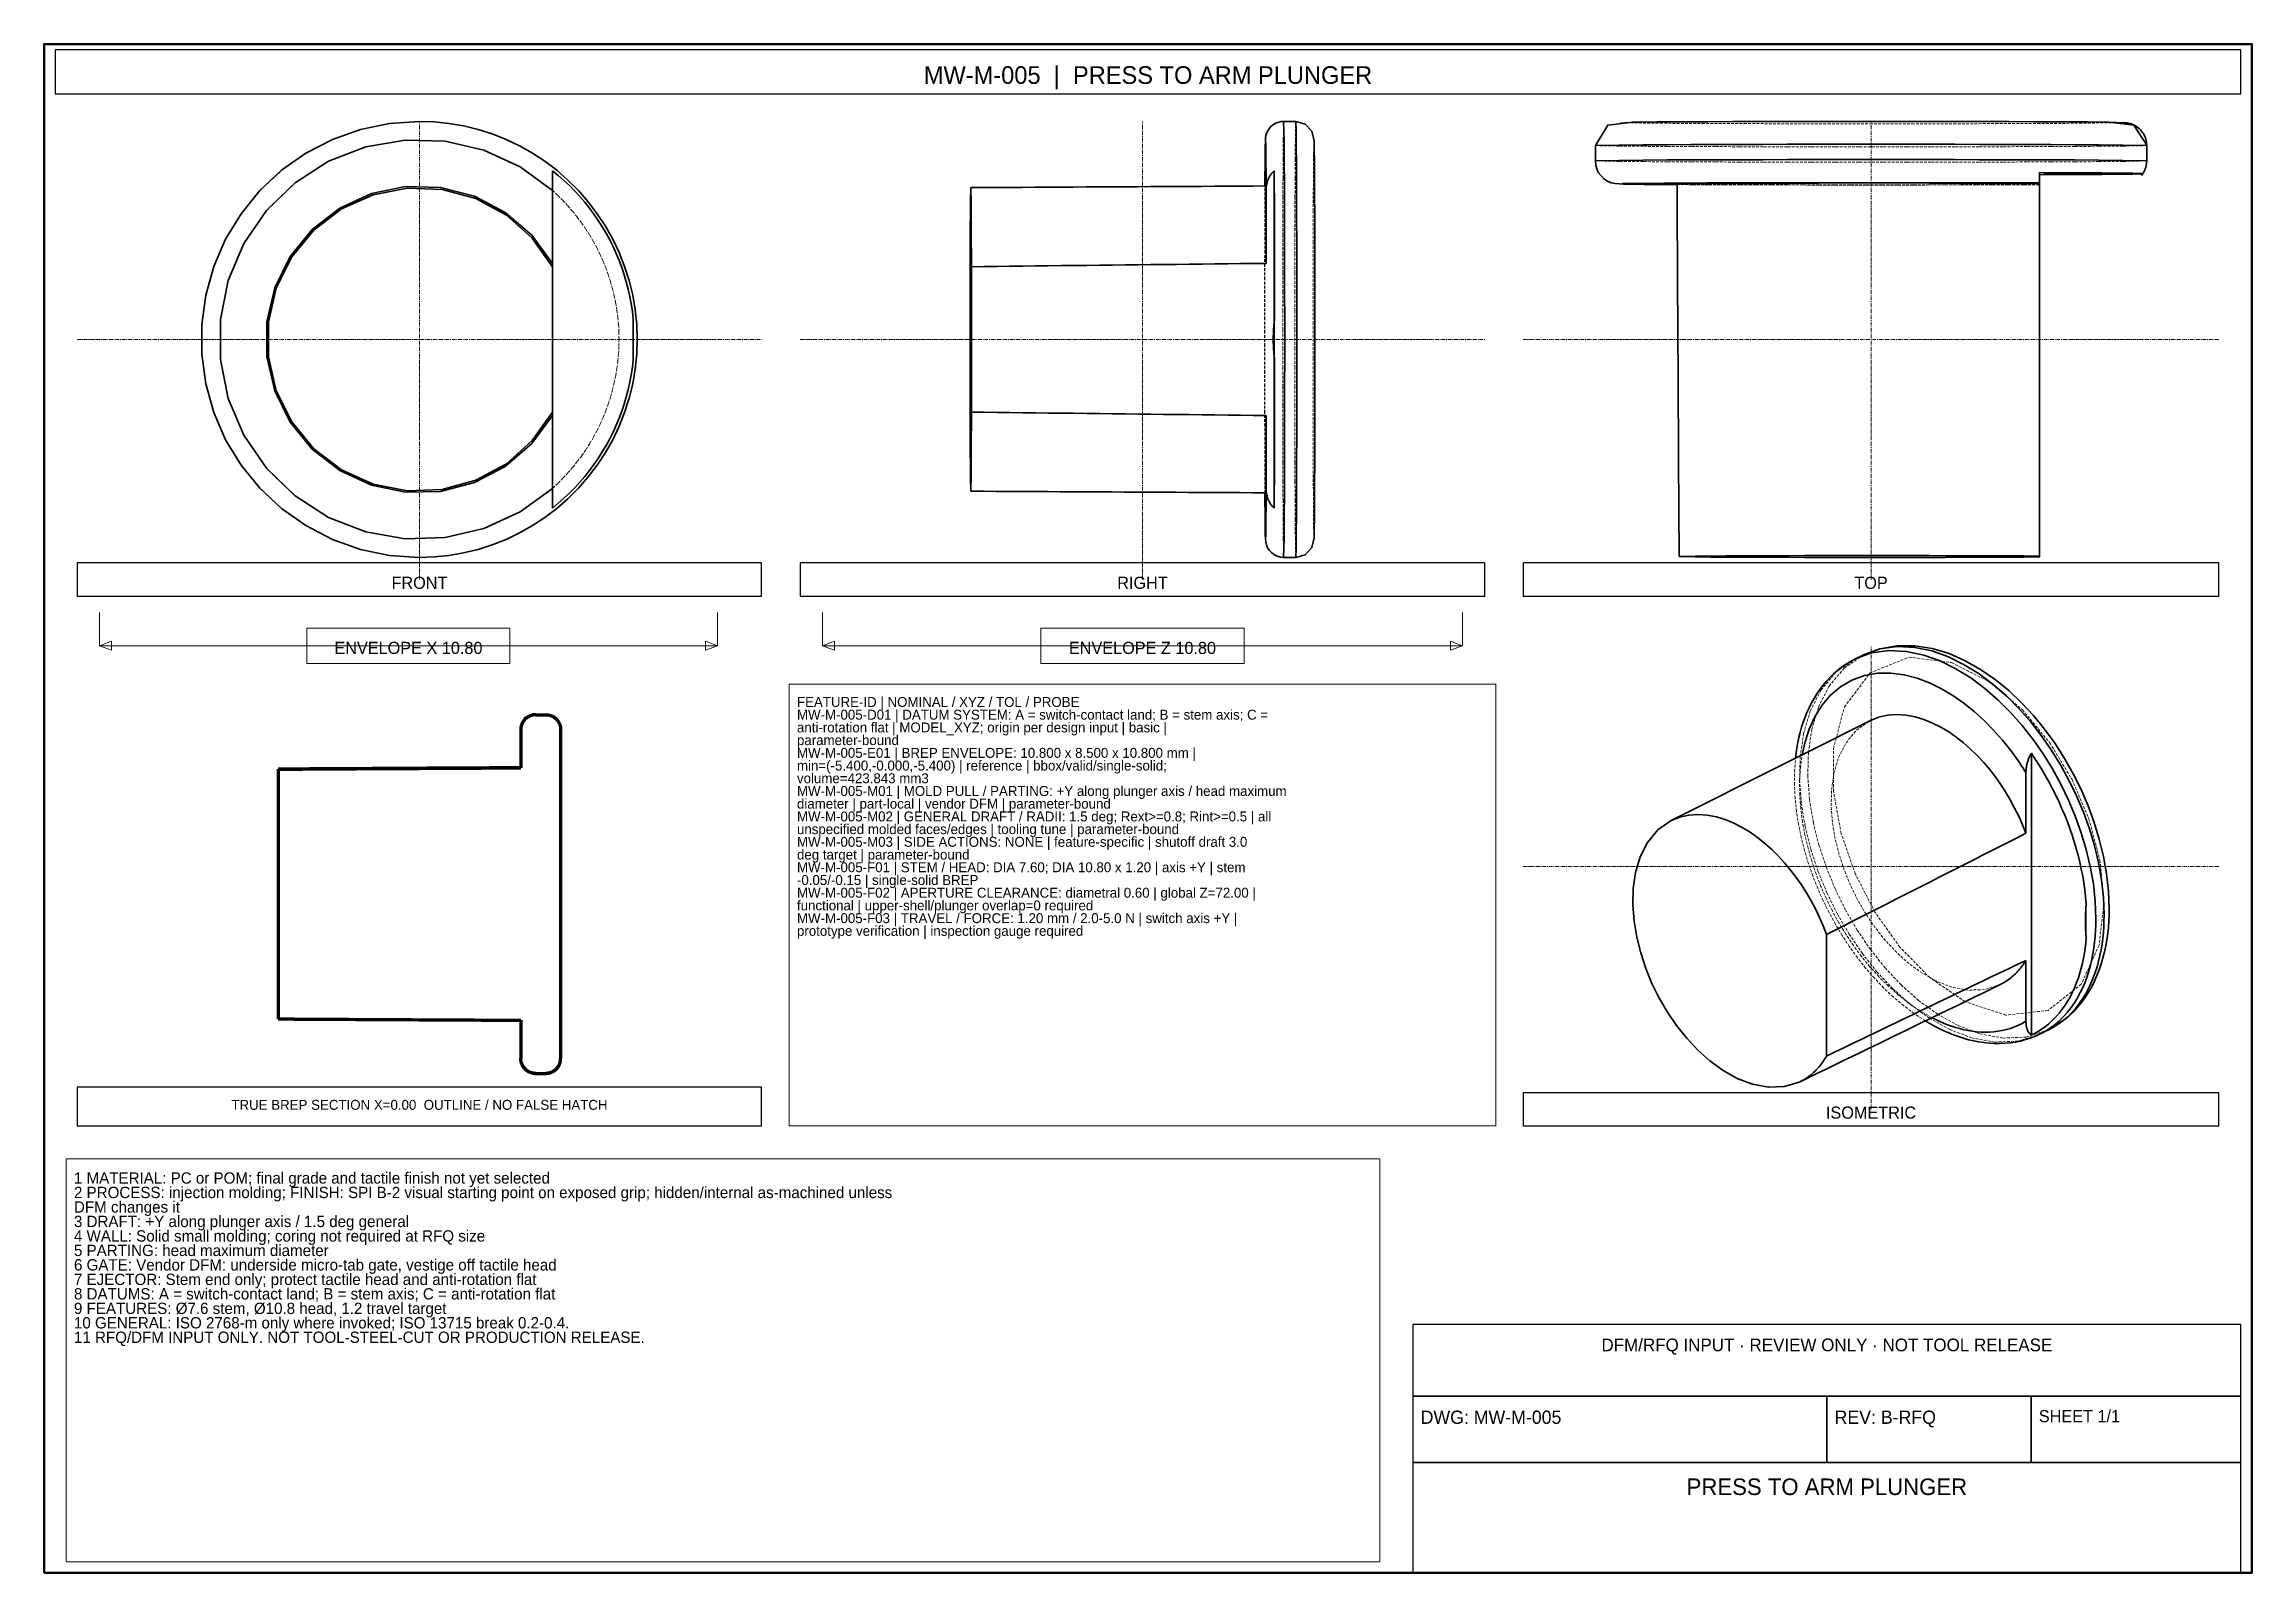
# Model space of a CAD drawing. Header units: millimetres. Extents: x 10 to 410, y 10 to 287.
import ezdxf
from ezdxf.enums import TextEntityAlignment as Align

# ---------------------------------------------------------------- set-up
doc = ezdxf.new("R2010")
doc.units = ezdxf.units.MM
doc.linetypes.add('CENTER', pattern=[1.15, 0.7, -0.15, 0.15, -0.15])
doc.linetypes.add('DASHED', pattern=[0.75, 0.5, -0.25])
for name, color, linetype, lineweight in [('BORDER', 7, 'CONTINUOUS', 50), ('CENTER', 4, 'CENTER', 13), ('DIMENSION', 2, 'CONTINUOUS', 18), ('HIDDEN', 8, 'DASHED', 18), ('NOTES', 7, 'CONTINUOUS', 18), ('SECTION', 1, 'CONTINUOUS', 70), ('TITLE_BLOCK', 7, 'CONTINUOUS', 25), ('VISIBLE', 7, 'CONTINUOUS', 35)]:
    doc.layers.add(name, color=color, linetype=linetype, lineweight=lineweight)

msp = doc.modelspace()

# ---------------------------------------------------------------- texts
at = {"layer": 'DIMENSION'}
for s, p in [('ENVELOPE X 10.80', (76, 177.6)), ('ENVELOPE Z 10.80', (209, 177.6))]:
    msp.add_text(s, height=2.2, dxfattribs=at).set_placement(p, align=Align.MIDDLE_CENTER)
at = {"layer": 'NOTES'}
for s, height, p in [('FEATURE-ID | NOMINAL / XYZ / TOL / PROBE', 1.8, (146.4, 167.8)), ('anti-rotation flat | MODEL_XYZ; origin per design input | basic |', 1.8, (146.4, 163.19)), ('MW-M-005-D01 | DATUM SYSTEM: A = switch-contact land; B = stem axis; C =', 1.8, (146.4, 165.5)), ('parameter-bound', 1.8, (146.4, 160.89)), ('min=(-5.400,-0.000,-5.400) | reference | bbox/valid/single-solid;', 1.8, (146.4, 156.28)), ('MW-M-005-E01 | BREP ENVELOPE: 10.800 x 8.500 x 10.800 mm |', 1.8, (146.4, 158.58)), ('volume=423.843 mm3', 1.8, (146.4, 153.98)), ('MW-M-005-M01 | MOLD PULL / PARTING: +Y along plunger axis / head maximum', 1.8, (146.4, 151.67)), ('diameter | part-local | vendor DFM | parameter-bound', 1.8, (146.4, 149.37)), ('MW-M-005-M02 | GENERAL DRAFT / RADII: 1.5 deg; Rext>=0.8; Rint>=0.5 | all', 1.8, (146.4, 147.06)), ('unspecified molded faces/edges | tooling tune | parameter-bound', 1.8, (146.4, 144.76)), ('deg target | parameter-bound', 1.8, (146.4, 140.15)), ('MW-M-005-M03 | SIDE ACTIONS: NONE | feature-specific | shutoff draft 3.0', 1.8, (146.4, 142.46)), ('-0.05/-0.15 | single-solid BREP', 1.8, (146.4, 135.54)), ('MW-M-005-F01 | STEM / HEAD: DIA 7.60; DIA 10.80 x 1.20 | axis +Y | stem', 1.8, (146.4, 137.85)), ('MW-M-005-F02 | APERTURE CLEARANCE: diametral 0.60 | global Z=72.00 |', 1.8, (146.4, 133.24)), ('functional | upper-shell/plunger overlap=0 required', 1.8, (146.4, 130.94)), ('MW-M-005-F03 | TRAVEL / FORCE: 1.20 mm / 2.0-5.0 N | switch axis +Y |', 1.8, (146.4, 128.63)), ('prototype verification | inspection gauge required', 1.8, (146.4, 126.33)), ('2 PROCESS: injection molding; FINISH: SPI B-2 visual starting point on exposed grip; hidden/internal as-machined unless', 2.05, (15.4, 78.93)), ('1 MATERIAL: PC or POM; final grade and tactile finish not yet selected', 2.05, (15.4, 81.55)), ('DFM changes it', 2.05, (15.4, 76.3)), ('4 WALL: Solid small molding; coring not required at RFQ size', 2.05, (15.4, 71.05)), ('3 DRAFT: +Y along plunger axis / 1.5 deg general', 2.05, (15.4, 73.68)), ('5 PARTING: head maximum diameter', 2.05, (15.4, 68.43)), ('6 GATE: Vendor DFM: underside micro-tab gate, vestige off tactile head', 2.05, (15.4, 65.81)), ('7 EJECTOR: Stem end only; protect tactile head and anti-rotation flat', 2.05, (15.4, 63.18)), ('8 DATUMS: A = switch-contact land; B = stem axis; C = anti-rotation flat', 2.05, (15.4, 60.56)), ('9 FEATURES: Ø7.6 stem, Ø10.8 head, 1.2 travel target', 2.05, (15.4, 57.93)), ('10 GENERAL: ISO 2768-m only where invoked; ISO 13715 break 0.2-0.4.', 2.05, (15.4, 55.31)), ('11 RFQ/DFM INPUT ONLY. NOT TOOL-STEEL-CUT OR PRODUCTION RELEASE.', 2.05, (15.4, 52.69))]:
    msp.add_text(s, height=height, dxfattribs=at).set_placement(p, align=Align.MIDDLE_LEFT)
at = {"layer": 'TITLE_BLOCK'}
for s, height, p in [('MW-M-005  |  PRESS TO ARM PLUNGER', 3.2, (210, 281.4)), ('FRONT', 2.2, (78, 189.4)), ('RIGHT', 2.2, (209, 189.4)), ('TOP', 2.2, (341, 189.4)), ('TRUE BREP SECTION X=0.00  OUTLINE / NO FALSE HATCH', 1.8, (78, 94.8)), ('ISOMETRIC', 2.2, (341, 93.4)), ('DFM/RFQ INPUT · REVIEW ONLY · NOT TOOL RELEASE', 2.3, (333, 51.3)), ('PRESS TO ARM PLUNGER', 3, (333, 25.6))]:
    msp.add_text(s, height=height, dxfattribs=at).set_placement(p, align=Align.MIDDLE_CENTER)
for s, height, p in [('DWG: MW-M-005', 2.4, (259.4, 38.2)), ('REV: B-RFQ', 2.4, (334.4, 38.2)), ('SHEET 1/1', 2.2, (371.4, 38.4))]:
    msp.add_text(s, height=height, dxfattribs=at).set_placement(p, align=Align.MIDDLE_LEFT)

# ---------------------------------------------------------------- linework, layer by layer
at = {"layer": 'BORDER'}
msp.add_lwpolyline([(10, 10), (410, 10), (410, 287), (10, 287)], close=True, dxfattribs=at)
at = {"layer": 'CENTER'}
for p, q in [((78, 190), (78, 273)), ((209, 190), (209, 273)), ((341, 190), (341, 273)), ((16, 233.5), (140, 233.5)), ((147, 233.5), (271, 233.5)), ((278, 233.5), (404, 233.5)), ((341, 94), (341, 178)), ((278, 138), (404, 138))]:
    msp.add_line(p, q, dxfattribs=at)
at = {"layer": 'DIMENSION'}
for p, q in [((20, 184), (20, 178)), ((132, 184), (132, 178)), ((151, 184), (151, 178)), ((267, 184), (267, 178)), ((20, 178), (132, 178)), ((151, 178), (267, 178))]:
    msp.add_line(p, q, dxfattribs=at)
for points in [[(57.6, 174.8), (94.4, 174.8), (94.4, 181.2), (57.6, 181.2)], [(190.6, 174.8), (227.4, 174.8), (227.4, 181.2), (190.6, 181.2)], [(20, 178), (22.2, 178.8), (22.2, 177.2)], [(132, 178), (129.8, 177.2), (129.8, 178.8)], [(151, 178), (153.2, 178.8), (153.2, 177.2)], [(267, 178), (264.8, 177.2), (264.8, 178.8)]]:
    msp.add_lwpolyline(points, close=True, dxfattribs=at)
at = {"layer": 'HIDDEN'}
for points in [[(77.95, 194), (72.58, 194.37), (67.3, 195.46), (62.22, 197.27), (57.43, 199.75), (53.03, 202.86), (49.09, 206.54), (45.68, 210.72), (42.88, 215.33), (40.73, 220.27), (39.28, 225.46), (38.55, 230.8), (38.55, 236.2), (39.28, 241.54), (40.73, 246.73), (42.88, 251.67), (45.68, 256.28), (49.09, 260.46), (53.03, 264.14), (57.43, 267.25), (62.22, 269.73), (67.3, 271.54), (72.58, 272.63), (77.95, 273)], [(77.95, 194), (72.58, 194.37), (67.3, 195.46), (62.22, 197.27), (57.43, 199.75), (53.03, 202.86), (49.09, 206.54), (45.68, 210.72), (42.88, 215.33), (40.73, 220.27), (39.28, 225.46), (38.55, 230.8), (38.55, 236.2), (39.28, 241.54), (40.73, 246.73), (42.88, 251.67), (45.68, 256.28), (49.09, 260.46), (53.03, 264.14), (57.43, 267.25), (62.22, 269.73), (67.3, 271.54), (72.58, 272.63), (77.95, 273)], [(77.95, 273), (77.95, 273), (77.95, 273), (77.95, 273), (77.95, 273), (77.95, 273), (77.95, 273), (77.95, 273), (77.95, 273), (77.95, 273), (77.95, 273), (77.95, 273), (77.95, 273), (77.95, 273), (77.95, 273), (77.95, 273), (77.95, 273), (77.95, 273), (77.95, 273), (77.95, 273), (77.95, 273), (77.95, 273), (77.95, 273), (77.95, 273)], [(234.58, 194), (234.51, 197.43), (234.48, 200.87), (234.46, 204.3), (234.44, 207.74), (234.43, 211.17), (234.42, 214.61), (234.41, 218.04), (234.4, 221.48), (234.4, 224.91), (234.4, 228.35), (234.4, 231.78), (234.4, 235.22), (234.4, 238.65), (234.4, 242.09), (234.4, 245.52), (234.41, 248.96), (234.42, 252.39), (234.43, 255.83), (234.44, 259.26), (234.46, 262.7), (234.48, 266.13), (234.51, 269.57), (234.58, 273)], [(236.78, 194), (236.7, 197.43), (236.67, 200.87), (236.65, 204.3), (236.63, 207.74), (236.62, 211.17), (236.61, 214.61), (236.6, 218.04), (236.6, 221.48), (236.59, 224.91), (236.59, 228.35), (236.59, 231.78), (236.59, 235.22), (236.59, 238.65), (236.59, 242.09), (236.6, 245.52), (236.6, 248.96), (236.61, 252.39), (236.62, 255.83), (236.63, 259.26), (236.65, 262.7), (236.67, 266.13), (236.7, 269.57), (236.78, 273)], [(386.79, 272.78), (379.19, 272.67), (371.59, 272.62), (364, 272.6), (356.4, 272.58), (348.8, 272.57), (341.2, 272.57), (333.6, 272.57), (326.01, 272.58), (318.41, 272.6), (310.81, 272.62), (303.21, 272.66), (295.62, 272.76), (303.5, 272.91), (309.23, 272.94), (317.23, 272.97), (327.39, 272.99), (333.05, 273), (339.26, 273), (346.15, 273), (354.05, 272.99), (363.93, 272.97), (374.59, 272.93), (379.4, 272.9)], [(380.49, 272.89), (380.77, 272.89), (381.04, 272.89), (381.32, 272.89), (381.59, 272.88), (381.86, 272.88), (382.14, 272.88), (382.41, 272.88), (382.68, 272.87), (382.96, 272.87), (383.23, 272.87), (383.5, 272.86), (383.78, 272.86), (384.05, 272.86), (384.33, 272.85), (384.6, 272.85), (384.87, 272.85), (385.15, 272.84), (385.42, 272.84), (385.69, 272.83), (385.97, 272.83), (386.24, 272.82), (386.51, 272.81), (386.79, 272.78)], [(102.09, 206.51), (96.25, 202.25), (89.67, 199.24), (82.63, 197.6), (75.4, 197.38), (68.28, 198.61), (61.54, 201.23), (55.45, 205.13), (50.26, 210.17), (46.18, 216.14), (43.36, 222.8), (41.93, 229.88), (41.93, 237.12), (43.36, 244.2), (46.18, 250.86), (50.26, 256.83), (55.45, 261.87), (61.54, 265.77), (68.28, 268.39), (75.4, 269.62), (82.63, 269.4), (89.67, 267.76), (96.25, 264.75), (102.09, 260.49)], [(390.95, 268.62), (386.61, 268.53), (382.26, 268.49), (377.92, 268.46), (373.58, 268.44), (369.23, 268.43), (364.89, 268.42), (360.55, 268.41), (356.2, 268.4), (351.86, 268.39), (347.52, 268.39), (343.17, 268.39), (338.83, 268.39), (334.49, 268.39), (330.14, 268.39), (325.8, 268.4), (321.45, 268.41), (317.11, 268.42), (312.77, 268.43), (308.42, 268.44), (304.08, 268.46), (299.74, 268.49), (295.39, 268.53), (291.05, 268.62)], [(231.2, 263.87), (231.2, 263.91), (231.2, 263.94), (231.2, 263.98), (231.2, 264.02), (231.2, 264.06), (231.2, 264.1), (231.2, 264.13), (231.2, 264.17), (231.2, 264.21), (231.2, 264.25), (231.2, 264.28), (231.2, 264.32), (231.2, 264.36), (231.2, 264.4), (231.2, 264.43), (231.2, 264.47), (231.2, 264.51), (231.2, 264.55), (231.2, 264.58), (231.2, 264.62), (231.2, 264.66), (231.2, 264.7), (231.2, 264.73)], [(240.24, 233.5), (240.24, 227.17), (240.23, 220.85), (240.21, 214.52), (240.19, 208.2), (240.15, 201.87), (240.01, 199.15), (239.96, 205.47), (239.93, 211.35), (239.91, 218.9), (239.9, 224.36), (239.9, 230.1), (239.9, 236.33), (239.9, 243.18), (239.92, 251.04), (239.94, 256.77), (239.96, 262.02), (240.01, 267.46), (240.16, 263.85), (240.21, 254.28), (240.22, 250.36), (240.23, 245.79), (240.23, 240.35), (240.24, 233.5)], [(390.95, 265.85), (386.61, 265.75), (382.26, 265.71), (377.92, 265.69), (373.58, 265.67), (369.23, 265.65), (364.89, 265.64), (360.55, 265.63), (356.2, 265.62), (351.86, 265.62), (347.52, 265.61), (343.17, 265.61), (338.83, 265.61), (334.49, 265.61), (330.14, 265.62), (325.8, 265.62), (321.45, 265.63), (317.11, 265.64), (312.77, 265.65), (308.42, 265.67), (304.08, 265.69), (299.74, 265.71), (295.39, 265.75), (291.05, 265.85)], [(102.09, 260.49), (103.06, 259.59), (104, 258.65), (104.9, 257.68), (105.77, 256.68), (106.6, 255.65), (107.39, 254.59), (108.14, 253.5), (108.85, 252.38), (109.52, 251.24), (110.15, 250.07), (110.73, 248.88), (111.27, 247.68), (111.77, 246.45), (112.22, 245.2), (112.62, 243.94), (112.98, 242.67), (113.29, 241.38), (113.56, 240.08), (113.78, 238.78), (113.95, 237.46), (114.07, 236.15), (114.14, 234.82), (114.16, 233.5)], [(231.18, 205.7), (231.17, 208.12), (231.16, 210.54), (231.15, 212.96), (231.14, 215.37), (231.14, 217.79), (231.13, 220.21), (231.13, 222.62), (231.12, 225.04), (231.12, 227.46), (231.12, 229.87), (231.12, 232.29), (231.12, 234.71), (231.12, 237.13), (231.12, 239.54), (231.12, 241.96), (231.13, 244.38), (231.13, 246.79), (231.14, 249.21), (231.14, 251.63), (231.15, 254.04), (231.16, 256.46), (231.17, 258.88), (231.18, 261.3)], [(231.18, 205.7), (231.17, 208.12), (231.16, 210.54), (231.15, 212.96), (231.14, 215.37), (231.14, 217.79), (231.13, 220.21), (231.13, 222.62), (231.12, 225.04), (231.12, 227.46), (231.12, 229.87), (231.12, 232.29), (231.12, 234.71), (231.12, 237.13), (231.12, 239.54), (231.12, 241.96), (231.13, 244.38), (231.13, 246.79), (231.14, 249.21), (231.14, 251.63), (231.15, 254.04), (231.16, 256.46), (231.17, 258.88), (231.18, 261.3)], [(231.29, 205.7), (231.24, 208.12), (231.22, 210.54), (231.2, 212.95), (231.19, 215.37), (231.18, 217.79), (231.17, 220.21), (231.17, 222.62), (231.16, 225.04), (231.16, 227.46), (231.16, 229.87), (231.16, 232.29), (231.16, 234.71), (231.16, 237.13), (231.16, 239.54), (231.16, 241.96), (231.17, 244.38), (231.17, 246.79), (231.18, 249.21), (231.19, 251.63), (231.2, 254.05), (231.22, 256.46), (231.24, 258.88), (231.29, 261.3)], [(371.52, 261.6), (368.67, 261.58), (365.81, 261.57), (362.96, 261.56), (360.1, 261.55), (357.25, 261.54), (354.39, 261.53), (351.53, 261.53), (348.68, 261.52), (345.82, 261.52), (342.97, 261.52), (340.11, 261.52), (337.26, 261.52), (334.4, 261.52), (331.55, 261.53), (328.69, 261.53), (325.84, 261.54), (322.98, 261.54), (320.13, 261.55), (317.27, 261.56), (314.42, 261.58), (311.56, 261.59), (308.71, 261.62), (305.85, 261.69)], [(305.85, 261.55), (308.71, 261.53), (311.56, 261.52), (314.42, 261.51), (317.27, 261.5), (320.13, 261.49), (322.98, 261.49), (325.84, 261.48), (328.7, 261.48), (331.55, 261.47), (334.41, 261.47), (337.26, 261.47), (340.12, 261.47), (342.97, 261.47), (345.83, 261.47), (348.68, 261.47), (351.54, 261.48), (354.39, 261.48), (357.25, 261.48), (360.1, 261.49), (362.96, 261.5), (365.81, 261.5), (368.67, 261.51), (371.52, 261.52)], [(371.52, 261.52), (368.67, 261.51), (365.81, 261.5), (362.96, 261.5), (360.1, 261.49), (357.25, 261.48), (354.39, 261.48), (351.54, 261.48), (348.68, 261.47), (345.83, 261.47), (342.97, 261.47), (340.12, 261.47), (337.26, 261.47), (334.41, 261.47), (331.55, 261.47), (328.7, 261.48), (325.84, 261.48), (322.98, 261.49), (320.13, 261.49), (317.27, 261.5), (314.42, 261.51), (311.56, 261.52), (308.71, 261.53), (305.85, 261.55)], [(371.53, 263.35), (371.53, 263.37), (371.53, 263.38), (371.53, 263.4), (371.53, 263.42), (371.53, 263.43), (371.52, 263.45), (371.52, 263.46), (371.52, 263.48), (371.52, 263.5), (371.52, 263.51), (371.52, 263.53), (371.52, 263.54), (371.52, 263.56), (371.52, 263.57), (371.52, 263.59), (371.52, 263.61), (371.52, 263.62), (371.52, 263.64), (371.52, 263.65), (371.52, 263.67), (371.52, 263.69), (371.52, 263.7), (371.52, 263.72)], [(390.02, 263.51), (390.02, 263.51), (390.02, 263.52), (390.02, 263.52), (390.02, 263.52), (390.02, 263.52), (390.02, 263.52), (390.02, 263.53), (390.02, 263.53), (390.02, 263.53), (390.02, 263.53), (390.02, 263.53), (390.02, 263.54), (390.02, 263.54), (390.02, 263.54), (390.02, 263.54), (390.02, 263.54), (390.02, 263.55), (390.02, 263.55), (390.02, 263.55), (390.02, 263.55), (390.02, 263.55), (390.02, 263.56), (390.02, 263.56)], [(390.02, 263.51), (390.02, 263.5), (390.02, 263.49), (390.02, 263.48), (390.02, 263.46), (390.02, 263.45), (390.02, 263.44), (390.02, 263.43), (390.02, 263.41), (390.02, 263.4), (390.02, 263.39), (390.02, 263.38), (390.02, 263.37), (390.02, 263.35), (390.02, 263.34), (390.02, 263.33), (390.02, 263.32), (390.02, 263.3), (390.02, 263.29), (390.02, 263.28), (390.02, 263.27), (390.02, 263.26), (390.02, 263.24), (390.02, 263.23)], [(390.02, 263.51), (390.02, 263.51), (390.02, 263.51), (390.02, 263.51), (390.02, 263.51), (390.02, 263.51), (390.02, 263.51), (390.02, 263.51), (390.02, 263.51), (390.02, 263.51), (390.02, 263.51), (390.02, 263.51), (390.02, 263.51), (390.02, 263.51), (390.02, 263.51), (390.02, 263.51), (390.02, 263.51), (390.02, 263.51), (390.02, 263.51), (390.02, 263.51), (390.02, 263.51), (390.02, 263.51), (390.02, 263.51), (390.02, 263.51)], [(116.72, 229.79), (116.72, 230.12), (116.72, 230.44), (116.72, 230.76), (116.72, 231.08), (116.72, 231.41), (116.72, 231.73), (116.72, 232.05), (116.72, 232.37), (116.72, 232.69), (116.72, 233.02), (116.72, 233.34), (116.72, 233.66), (116.72, 233.98), (116.72, 234.31), (116.72, 234.63), (116.72, 234.95), (116.72, 235.27), (116.72, 235.59), (116.72, 235.92), (116.72, 236.24), (116.72, 236.56), (116.72, 236.88), (116.72, 237.21)], [(232.87, 230.33), (232.87, 230.61), (232.87, 230.88), (232.87, 231.16), (232.87, 231.43), (232.87, 231.71), (232.87, 231.98), (232.87, 232.26), (232.87, 232.54), (232.87, 232.81), (232.87, 233.09), (232.87, 233.36), (232.87, 233.64), (232.87, 233.91), (232.87, 234.19), (232.87, 234.46), (232.87, 234.74), (232.87, 235.02), (232.87, 235.29), (232.87, 235.57), (232.87, 235.84), (232.87, 236.12), (232.87, 236.39), (232.87, 236.67)], [(232.93, 229.79), (232.93, 230.12), (232.93, 230.44), (232.93, 230.76), (232.93, 231.08), (232.93, 231.41), (232.93, 231.73), (232.93, 232.05), (232.93, 232.37), (232.93, 232.69), (232.93, 233.02), (232.93, 233.34), (232.93, 233.66), (232.93, 233.98), (232.93, 234.31), (232.93, 234.63), (232.93, 234.95), (232.93, 235.27), (232.93, 235.59), (232.93, 235.92), (232.93, 236.24), (232.93, 236.56), (232.93, 236.88), (232.93, 237.21)], [(114.16, 233.5), (114.14, 232.18), (114.07, 230.85), (113.95, 229.54), (113.78, 228.22), (113.56, 226.92), (113.29, 225.62), (112.98, 224.33), (112.62, 223.06), (112.22, 221.8), (111.77, 220.55), (111.27, 219.32), (110.73, 218.12), (110.15, 216.93), (109.52, 215.76), (108.85, 214.62), (108.14, 213.5), (107.39, 212.41), (106.6, 211.35), (105.77, 210.32), (104.9, 209.32), (104, 208.35), (103.06, 207.41), (102.09, 206.51)], [(77.95, 194), (77.95, 194), (77.95, 194), (77.95, 194), (77.95, 194), (77.95, 194), (77.95, 194), (77.95, 194), (77.95, 194), (77.95, 194), (77.95, 194), (77.95, 194), (77.95, 194), (77.95, 194), (77.95, 194), (77.95, 194), (77.95, 194), (77.95, 194), (77.95, 194), (77.95, 194), (77.95, 194), (77.95, 194), (77.95, 194), (77.95, 194)], [(373.15, 108.39), (369.13, 107.08), (364.9, 106.9), (360.73, 107.67), (356.77, 109.17), (353.07, 111.23), (349.63, 113.72), (346.46, 116.54), (343.56, 119.63), (340.91, 122.95), (338.52, 126.45), (336.38, 130.12), (334.51, 133.92), (332.9, 137.85), (331.57, 141.87), (330.55, 145.99), (329.86, 150.18), (329.54, 154.41), (329.66, 158.65), (330.27, 162.84), (331.49, 166.9), (333.41, 170.68), (336.13, 173.92), (339.61, 176.32)], [(371.67, 107.65), (367.64, 106.35), (363.41, 106.17), (359.25, 106.93), (355.29, 108.44), (351.58, 110.5), (348.15, 112.99), (344.98, 115.81), (342.08, 118.9), (339.43, 122.22), (337.04, 125.72), (334.9, 129.38), (333.02, 133.19), (331.41, 137.11), (330.08, 141.14), (329.06, 145.26), (328.37, 149.44), (328.06, 153.67), (328.17, 157.91), (328.79, 162.11), (330, 166.17), (331.93, 169.94), (334.64, 173.19), (338.12, 175.59)], [(383.22, 131.41), (382.31, 123.71), (379.09, 116.67), (373.07, 111.91), (365.42, 111.06), (358.07, 113.48), (351.65, 117.85), (346.21, 123.4), (341.71, 129.73), (338.15, 136.65), (335.59, 143.99), (334.19, 151.63), (334.21, 159.4), (336.18, 166.9), (340.82, 173.06), (347.93, 175.93), (355.59, 174.94), (362.49, 171.42), (368.42, 166.39), (373.39, 160.4), (377.42, 153.74), (380.48, 146.61), (382.48, 139.13), (383.22, 131.41)], [(364.41, 116.59), (361.57, 115.69), (358.6, 115.58), (355.68, 116.13), (352.9, 117.19), (350.3, 118.64), (347.89, 120.39), (345.67, 122.38), (343.63, 124.55), (341.77, 126.88), (340.1, 129.34), (338.59, 131.91), (337.28, 134.58), (336.15, 137.34), (335.21, 140.17), (334.49, 143.06), (334.01, 146), (333.78, 148.97), (333.86, 151.95), (334.29, 154.89), (335.13, 157.75), (336.47, 160.4), (338.37, 162.69), (340.8, 164.39)], [(350.84, 110.01), (348.82, 111.33), (346.89, 112.79), (345.04, 114.35), (343.29, 116.01), (341.62, 117.76), (340.03, 119.58), (338.53, 121.48), (337.12, 123.44), (335.79, 125.46), (334.55, 127.53), (333.39, 129.66), (332.32, 131.82), (331.34, 134.03), (330.45, 136.28), (329.65, 138.56), (328.96, 140.88), (328.36, 143.22), (327.88, 145.59), (327.5, 147.98), (327.25, 150.38), (327.13, 152.8), (327.16, 155.21), (327.33, 157.63)], [(352.05, 110.59), (349.93, 111.81), (347.91, 113.18), (345.99, 114.68), (344.16, 116.3), (342.43, 118.02), (340.8, 119.84), (339.25, 121.73), (337.8, 123.69), (336.44, 125.72), (335.17, 127.8), (334, 129.94), (332.92, 132.13), (331.93, 134.37), (331.05, 136.64), (330.27, 138.95), (329.59, 141.3), (329.03, 143.67), (328.58, 146.07), (328.27, 148.5), (328.09, 150.93), (328.06, 153.37), (328.2, 155.81), (328.53, 158.23)], [(380.01, 125.02), (380.01, 125.29), (380.01, 125.56), (380.01, 125.83), (380.01, 126.1), (380.01, 126.37), (380.01, 126.64), (380.01, 126.91), (380.01, 127.18), (380.01, 127.45), (380.01, 127.71), (380.01, 127.98), (380.01, 128.25), (380.01, 128.52), (380.01, 128.79), (380.01, 129.06), (380.01, 129.33), (380.01, 129.6), (380.01, 129.87), (380.01, 130.14), (380.01, 130.41), (380.01, 130.68), (380.01, 130.94), (380.01, 131.21)]]:
    msp.add_lwpolyline(points, dxfattribs=at)
at = {"layer": 'NOTES'}
for points in [[(145, 91), (273, 91), (273, 171), (145, 171)], [(14, 12), (252, 12), (252, 85), (14, 85)]]:
    msp.add_lwpolyline(points, close=True, dxfattribs=at)
at = {"layer": 'SECTION'}
for points in [[(99.07, 165.5), (98.93, 165.5), (98.79, 165.48), (98.66, 165.47), (98.52, 165.44), (98.39, 165.41), (98.26, 165.37), (98.13, 165.33), (98, 165.28), (97.87, 165.22), (97.75, 165.16), (97.63, 165.09), (97.52, 165.01), (97.41, 164.93), (97.3, 164.85), (97.2, 164.75), (97.1, 164.66), (97.01, 164.55), (96.92, 164.45), (96.84, 164.34), (96.77, 164.22), (96.7, 164.1), (96.63, 163.98), (96.58, 163.86), (96.53, 163.73), (96.48, 163.6), (96.44, 163.47), (96.41, 163.34), (96.39, 163.2), (96.37, 163.06), (96.36, 162.93), (96.36, 162.79)], [(99.06, 165.5), (98.96, 165.5), (98.87, 165.49), (98.77, 165.48), (98.67, 165.47), (98.57, 165.45), (98.47, 165.43), (98.37, 165.41), (98.28, 165.38), (98.18, 165.35), (98.09, 165.32), (98, 165.28), (97.91, 165.24), (97.82, 165.2), (97.73, 165.15), (97.64, 165.1), (97.56, 165.04), (97.48, 164.99), (97.4, 164.93), (97.32, 164.86), (97.24, 164.8), (97.17, 164.73), (97.1, 164.66), (97.03, 164.58), (96.97, 164.51), (96.91, 164.43), (96.85, 164.35), (96.79, 164.27), (96.74, 164.18), (96.69, 164.1), (96.64, 164.01), (96.6, 163.92)], [(99.06, 165.5), (99.06, 165.5), (99.06, 165.5), (99.06, 165.5), (99.06, 165.5), (99.06, 165.5), (99.06, 165.5), (99.06, 165.5), (99.06, 165.5), (99.07, 165.5), (99.07, 165.5), (99.07, 165.5), (99.07, 165.5), (99.07, 165.5), (99.07, 165.5), (99.07, 165.5), (99.07, 165.5), (99.07, 165.5), (99.07, 165.5), (99.07, 165.5), (99.07, 165.5), (99.07, 165.5), (99.07, 165.5), (99.07, 165.5), (99.07, 165.5), (99.07, 165.5), (99.07, 165.5), (99.07, 165.5), (99.07, 165.5), (99.07, 165.5), (99.07, 165.5), (99.07, 165.5)], [(99.06, 165.5), (99.12, 165.5), (99.18, 165.5), (99.24, 165.5), (99.3, 165.5), (99.36, 165.5), (99.41, 165.5), (99.47, 165.5), (99.53, 165.5), (99.59, 165.5), (99.65, 165.5), (99.71, 165.5), (99.76, 165.5), (99.82, 165.5), (99.88, 165.5), (99.94, 165.5), (100, 165.5), (100.05, 165.5), (100.11, 165.5), (100.17, 165.5), (100.23, 165.5), (100.29, 165.5), (100.35, 165.5), (100.4, 165.5), (100.46, 165.5), (100.52, 165.5), (100.58, 165.5), (100.64, 165.5), (100.7, 165.5), (100.75, 165.5), (100.81, 165.5), (100.87, 165.5)], [(99.07, 165.5), (99.12, 165.5), (99.18, 165.5), (99.24, 165.5), (99.3, 165.5), (99.36, 165.5), (99.42, 165.5), (99.47, 165.5), (99.53, 165.5), (99.59, 165.5), (99.65, 165.5), (99.71, 165.5), (99.76, 165.5), (99.82, 165.5), (99.88, 165.5), (99.94, 165.5), (100, 165.5), (100.06, 165.5), (100.11, 165.5), (100.17, 165.5), (100.23, 165.5), (100.29, 165.5), (100.35, 165.5), (100.41, 165.5), (100.46, 165.5), (100.52, 165.5), (100.58, 165.5), (100.64, 165.5), (100.7, 165.5), (100.75, 165.5), (100.81, 165.5), (100.87, 165.5)], [(100.87, 165.5), (100.97, 165.5), (101.07, 165.49), (101.17, 165.48), (101.27, 165.47), (101.37, 165.45), (101.47, 165.43), (101.56, 165.41), (101.66, 165.38), (101.75, 165.35), (101.85, 165.32), (101.94, 165.28), (102.03, 165.24), (102.12, 165.19), (102.21, 165.15), (102.29, 165.1), (102.38, 165.04), (102.46, 164.98), (102.54, 164.93), (102.62, 164.86), (102.69, 164.8), (102.76, 164.73), (102.83, 164.66), (102.9, 164.58), (102.97, 164.51), (103.03, 164.43), (103.09, 164.35), (103.14, 164.27), (103.19, 164.18), (103.24, 164.1), (103.29, 164.01), (103.33, 163.92)], [(100.87, 165.5), (100.87, 165.5), (100.87, 165.5), (100.87, 165.5), (100.87, 165.5), (100.87, 165.5), (100.87, 165.5), (100.87, 165.5), (100.87, 165.5), (100.87, 165.5), (100.87, 165.5), (100.87, 165.5), (100.87, 165.5), (100.87, 165.5), (100.87, 165.5), (100.87, 165.5), (100.87, 165.5), (100.87, 165.5), (100.87, 165.5), (100.87, 165.5), (100.87, 165.5), (100.87, 165.5), (100.87, 165.5), (100.87, 165.5), (100.87, 165.5), (100.87, 165.5), (100.87, 165.5), (100.87, 165.5), (100.87, 165.5), (100.87, 165.5), (100.87, 165.5), (100.87, 165.5)], [(100.87, 165.5), (100.97, 165.5), (101.07, 165.49), (101.17, 165.48), (101.27, 165.47), (101.37, 165.45), (101.46, 165.43), (101.56, 165.41), (101.66, 165.38), (101.75, 165.35), (101.85, 165.32), (101.94, 165.28), (102.03, 165.24), (102.12, 165.2), (102.21, 165.15), (102.29, 165.1), (102.38, 165.04), (102.46, 164.99), (102.54, 164.93), (102.62, 164.86), (102.69, 164.8), (102.76, 164.73), (102.83, 164.66), (102.9, 164.58), (102.97, 164.51), (103.03, 164.43), (103.09, 164.35), (103.14, 164.27), (103.19, 164.18), (103.24, 164.1), (103.29, 164.01), (103.33, 163.92)], [(96.6, 163.92), (96.59, 163.88), (96.57, 163.85), (96.56, 163.81), (96.54, 163.78), (96.53, 163.74), (96.52, 163.71), (96.5, 163.67), (96.49, 163.64), (96.48, 163.6), (96.47, 163.57), (96.46, 163.53), (96.45, 163.49), (96.44, 163.46), (96.43, 163.42), (96.42, 163.39), (96.41, 163.35), (96.41, 163.31), (96.4, 163.28), (96.39, 163.24), (96.39, 163.2), (96.38, 163.16), (96.38, 163.13), (96.37, 163.09), (96.37, 163.05), (96.36, 163.01), (96.36, 162.98), (96.36, 162.94), (96.36, 162.9), (96.36, 162.87), (96.35, 162.83), (96.35, 162.79)], [(96.35, 162.79), (96.35, 162.57), (96.35, 162.34), (96.35, 162.12), (96.35, 161.9), (96.35, 161.67), (96.35, 161.45), (96.35, 161.23), (96.35, 161), (96.35, 160.78), (96.35, 160.56), (96.35, 160.33), (96.35, 160.11), (96.35, 159.89), (96.35, 159.67), (96.35, 159.44), (96.35, 159.22), (96.35, 159), (96.35, 158.77), (96.35, 158.55), (96.35, 158.33), (96.35, 158.1), (96.35, 157.88), (96.35, 157.66), (96.35, 157.43), (96.35, 157.21), (96.35, 156.99), (96.35, 156.76), (96.35, 156.54), (96.35, 156.32), (96.35, 156.09), (96.35, 155.87)], [(96.35, 162.79), (96.35, 162.79), (96.35, 162.79), (96.35, 162.79), (96.35, 162.79), (96.35, 162.79), (96.35, 162.79), (96.35, 162.79), (96.36, 162.79), (96.36, 162.79), (96.36, 162.79), (96.36, 162.79), (96.36, 162.79), (96.36, 162.79), (96.36, 162.79), (96.36, 162.79), (96.36, 162.79), (96.36, 162.79), (96.36, 162.79), (96.36, 162.79), (96.36, 162.79), (96.36, 162.79), (96.36, 162.79), (96.36, 162.79), (96.36, 162.79), (96.36, 162.79), (96.36, 162.79), (96.36, 162.79), (96.36, 162.79), (96.36, 162.79), (96.36, 162.79), (96.36, 162.79)], [(96.36, 162.79), (96.36, 162.57), (96.36, 162.34), (96.36, 162.12), (96.36, 161.9), (96.36, 161.67), (96.36, 161.45), (96.36, 161.23), (96.36, 161), (96.36, 160.78), (96.36, 160.56), (96.36, 160.33), (96.36, 160.11), (96.36, 159.89), (96.36, 159.66), (96.36, 159.44), (96.36, 159.22), (96.36, 158.99), (96.36, 158.77), (96.36, 158.55), (96.36, 158.32), (96.36, 158.1), (96.36, 157.88), (96.36, 157.65), (96.36, 157.43), (96.36, 157.21), (96.36, 156.98), (96.36, 156.76), (96.36, 156.54), (96.36, 156.31), (96.36, 156.09), (96.36, 155.87)], [(103.33, 163.92), (103.35, 163.88), (103.36, 163.85), (103.38, 163.81), (103.39, 163.78), (103.41, 163.74), (103.42, 163.71), (103.43, 163.67), (103.44, 163.64), (103.46, 163.6), (103.47, 163.57), (103.48, 163.53), (103.49, 163.49), (103.5, 163.46), (103.51, 163.42), (103.51, 163.39), (103.52, 163.35), (103.53, 163.31), (103.54, 163.28), (103.54, 163.24), (103.55, 163.2), (103.55, 163.16), (103.56, 163.13), (103.56, 163.09), (103.57, 163.05), (103.57, 163.01), (103.57, 162.98), (103.58, 162.94), (103.58, 162.9), (103.58, 162.87), (103.58, 162.83), (103.58, 162.79)], [(103.58, 162.79), (103.58, 160.87), (103.58, 158.95), (103.58, 157.02), (103.58, 155.1), (103.58, 153.18), (103.58, 151.26), (103.58, 149.34), (103.58, 147.41), (103.58, 145.49), (103.58, 143.57), (103.58, 141.65), (103.58, 139.73), (103.58, 137.8), (103.58, 135.88), (103.58, 133.96), (103.58, 132.04), (103.58, 130.12), (103.58, 128.2), (103.58, 126.27), (103.58, 124.35), (103.58, 122.43), (103.58, 120.51), (103.58, 118.59), (103.58, 116.66), (103.58, 114.74), (103.58, 112.82), (103.58, 110.9), (103.58, 108.98), (103.58, 107.05), (103.58, 105.13), (103.58, 103.21)], [(96.36, 155.87), (94.94, 155.86), (93.52, 155.85), (92.11, 155.85), (90.69, 155.84), (89.27, 155.83), (87.85, 155.82), (86.44, 155.81), (85.02, 155.81), (83.6, 155.8), (82.19, 155.79), (80.77, 155.78), (79.35, 155.78), (77.93, 155.77), (76.52, 155.76), (75.1, 155.75), (73.68, 155.74), (72.26, 155.74), (70.85, 155.73), (69.43, 155.72), (68.01, 155.71), (66.6, 155.71), (65.18, 155.7), (63.76, 155.69), (62.34, 155.68), (60.93, 155.67), (59.51, 155.67), (58.09, 155.66), (56.67, 155.65), (55.26, 155.64), (53.84, 155.64), (52.42, 155.63)], [(52.42, 155.63), (53.84, 155.64), (55.26, 155.65), (56.67, 155.65), (58.09, 155.66), (59.51, 155.67), (60.93, 155.68), (62.34, 155.68), (63.76, 155.69), (65.18, 155.7), (66.59, 155.71), (68.01, 155.72), (69.43, 155.72), (70.85, 155.73), (72.26, 155.74), (73.68, 155.75), (75.1, 155.75), (76.51, 155.76), (77.93, 155.77), (79.35, 155.78), (80.77, 155.78), (82.18, 155.79), (83.6, 155.8), (85.02, 155.81), (86.44, 155.82), (87.85, 155.82), (89.27, 155.83), (90.69, 155.84), (92.1, 155.85), (93.52, 155.85), (94.94, 155.86), (96.36, 155.87)], [(52.42, 155.63), (52.42, 154.17), (52.42, 152.71), (52.42, 151.25), (52.42, 149.79), (52.42, 148.33), (52.42, 146.87), (52.42, 145.41), (52.42, 143.95), (52.42, 142.49), (52.42, 141.03), (52.42, 139.57), (52.42, 138.11), (52.42, 136.65), (52.42, 135.19), (52.42, 133.73), (52.42, 132.27), (52.42, 130.81), (52.42, 129.35), (52.42, 127.89), (52.42, 126.43), (52.42, 124.97), (52.42, 123.51), (52.42, 122.05), (52.42, 120.59), (52.42, 119.13), (52.42, 117.67), (52.42, 116.21), (52.42, 114.75), (52.42, 113.29), (52.42, 111.83), (52.42, 110.37)], [(52.42, 155.63), (52.42, 154.17), (52.42, 152.71), (52.42, 151.25), (52.42, 149.79), (52.42, 148.33), (52.42, 146.87), (52.42, 145.41), (52.42, 143.95), (52.42, 142.49), (52.42, 141.03), (52.42, 139.57), (52.42, 138.11), (52.42, 136.65), (52.42, 135.19), (52.42, 133.73), (52.42, 132.27), (52.42, 130.81), (52.42, 129.35), (52.42, 127.89), (52.42, 126.43), (52.42, 124.97), (52.42, 123.51), (52.42, 122.05), (52.42, 120.59), (52.42, 119.13), (52.42, 117.67), (52.42, 116.21), (52.42, 114.75), (52.42, 113.29), (52.42, 111.83), (52.42, 110.37)], [(52.42, 155.63), (52.42, 155.63), (52.42, 155.63), (52.42, 155.63), (52.42, 155.63), (52.42, 155.63), (52.42, 155.63), (52.42, 155.63), (52.42, 155.63), (52.42, 155.63), (52.42, 155.63), (52.42, 155.63), (52.42, 155.63), (52.42, 155.63), (52.42, 155.63), (52.42, 155.63), (52.42, 155.63), (52.42, 155.63), (52.42, 155.63), (52.42, 155.63), (52.42, 155.63), (52.42, 155.63), (52.42, 155.63), (52.42, 155.63), (52.42, 155.63), (52.42, 155.63), (52.42, 155.63), (52.42, 155.63), (52.42, 155.63), (52.42, 155.63), (52.42, 155.63), (52.42, 155.63)], [(52.42, 155.63), (52.42, 155.63), (52.42, 155.63), (52.42, 155.63), (52.42, 155.63), (52.42, 155.63), (52.42, 155.63), (52.42, 155.63), (52.42, 155.63), (52.42, 155.63), (52.42, 155.63), (52.42, 155.63), (52.42, 155.63), (52.42, 155.63), (52.42, 155.63), (52.42, 155.63), (52.42, 155.63), (52.42, 155.63), (52.42, 155.63), (52.42, 155.63), (52.42, 155.63), (52.42, 155.63), (52.42, 155.63), (52.42, 155.63), (52.42, 155.63), (52.42, 155.63), (52.42, 155.63), (52.42, 155.63), (52.42, 155.63), (52.42, 155.63), (52.42, 155.63), (52.42, 155.63)], [(96.36, 155.87), (96.36, 155.87), (96.36, 155.87), (96.36, 155.87), (96.36, 155.87), (96.36, 155.87), (96.36, 155.87), (96.36, 155.87), (96.36, 155.87), (96.36, 155.87), (96.36, 155.87), (96.36, 155.87), (96.36, 155.87), (96.36, 155.87), (96.36, 155.87), (96.36, 155.87), (96.36, 155.87), (96.36, 155.87), (96.36, 155.87), (96.36, 155.87), (96.36, 155.87), (96.36, 155.87), (96.36, 155.87), (96.36, 155.87), (96.36, 155.87), (96.36, 155.87), (96.36, 155.87), (96.36, 155.87), (96.36, 155.87), (96.36, 155.87), (96.36, 155.87), (96.36, 155.87)], [(52.42, 110.37), (53.84, 110.36), (55.26, 110.36), (56.67, 110.35), (58.09, 110.34), (59.51, 110.33), (60.93, 110.33), (62.34, 110.32), (63.76, 110.31), (65.18, 110.3), (66.6, 110.29), (68.01, 110.29), (69.43, 110.28), (70.85, 110.27), (72.26, 110.26), (73.68, 110.26), (75.1, 110.25), (76.52, 110.24), (77.93, 110.23), (79.35, 110.22), (80.77, 110.22), (82.19, 110.21), (83.6, 110.2), (85.02, 110.19), (86.44, 110.19), (87.85, 110.18), (89.27, 110.17), (90.69, 110.16), (92.11, 110.15), (93.52, 110.15), (94.94, 110.14), (96.36, 110.13)], [(52.42, 110.37), (52.42, 110.37), (52.42, 110.37), (52.42, 110.37), (52.42, 110.37), (52.42, 110.37), (52.42, 110.37), (52.42, 110.37), (52.42, 110.37), (52.42, 110.37), (52.42, 110.37), (52.42, 110.37), (52.42, 110.37), (52.42, 110.37), (52.42, 110.37), (52.42, 110.37), (52.42, 110.37), (52.42, 110.37), (52.42, 110.37), (52.42, 110.37), (52.42, 110.37), (52.42, 110.37), (52.42, 110.37), (52.42, 110.37), (52.42, 110.37), (52.42, 110.37), (52.42, 110.37), (52.42, 110.37), (52.42, 110.37), (52.42, 110.37), (52.42, 110.37), (52.42, 110.37)], [(52.42, 110.37), (52.42, 110.37), (52.42, 110.37), (52.42, 110.37), (52.42, 110.37), (52.42, 110.37), (52.42, 110.37), (52.42, 110.37), (52.42, 110.37), (52.42, 110.37), (52.42, 110.37), (52.42, 110.37), (52.42, 110.37), (52.42, 110.37), (52.42, 110.37), (52.42, 110.37), (52.42, 110.37), (52.42, 110.37), (52.42, 110.37), (52.42, 110.37), (52.42, 110.37), (52.42, 110.37), (52.42, 110.37), (52.42, 110.37), (52.42, 110.37), (52.42, 110.37), (52.42, 110.37), (52.42, 110.37), (52.42, 110.37), (52.42, 110.37), (52.42, 110.37), (52.42, 110.37)], [(52.42, 110.37), (53.84, 110.36), (55.26, 110.35), (56.67, 110.35), (58.09, 110.34), (59.51, 110.33), (60.93, 110.32), (62.34, 110.32), (63.76, 110.31), (65.18, 110.3), (66.59, 110.29), (68.01, 110.28), (69.43, 110.28), (70.85, 110.27), (72.26, 110.26), (73.68, 110.25), (75.1, 110.25), (76.51, 110.24), (77.93, 110.23), (79.35, 110.22), (80.77, 110.22), (82.18, 110.21), (83.6, 110.2), (85.02, 110.19), (86.44, 110.18), (87.85, 110.18), (89.27, 110.17), (90.69, 110.16), (92.1, 110.15), (93.52, 110.15), (94.94, 110.14), (96.36, 110.13)], [(96.35, 110.13), (96.35, 109.91), (96.35, 109.68), (96.35, 109.46), (96.35, 109.24), (96.35, 109.01), (96.35, 108.79), (96.35, 108.57), (96.35, 108.34), (96.35, 108.12), (96.35, 107.9), (96.35, 107.67), (96.35, 107.45), (96.35, 107.23), (96.35, 107), (96.35, 106.78), (96.35, 106.56), (96.35, 106.33), (96.35, 106.11), (96.35, 105.89), (96.35, 105.67), (96.35, 105.44), (96.35, 105.22), (96.35, 105), (96.35, 104.77), (96.35, 104.55), (96.35, 104.33), (96.35, 104.1), (96.35, 103.88), (96.35, 103.66), (96.35, 103.43), (96.35, 103.21)], [(96.36, 110.13), (96.36, 109.91), (96.36, 109.69), (96.36, 109.46), (96.36, 109.24), (96.36, 109.02), (96.36, 108.79), (96.36, 108.57), (96.36, 108.35), (96.36, 108.12), (96.36, 107.9), (96.36, 107.68), (96.36, 107.45), (96.36, 107.23), (96.36, 107.01), (96.36, 106.78), (96.36, 106.56), (96.36, 106.34), (96.36, 106.11), (96.36, 105.89), (96.36, 105.67), (96.36, 105.44), (96.36, 105.22), (96.36, 105), (96.36, 104.77), (96.36, 104.55), (96.36, 104.33), (96.36, 104.1), (96.36, 103.88), (96.36, 103.66), (96.36, 103.43), (96.36, 103.21)], [(96.36, 110.13), (96.36, 110.13), (96.36, 110.13), (96.36, 110.13), (96.36, 110.13), (96.36, 110.13), (96.36, 110.13), (96.36, 110.13), (96.36, 110.13), (96.36, 110.13), (96.36, 110.13), (96.36, 110.13), (96.36, 110.13), (96.36, 110.13), (96.36, 110.13), (96.36, 110.13), (96.36, 110.13), (96.36, 110.13), (96.36, 110.13), (96.36, 110.13), (96.36, 110.13), (96.36, 110.13), (96.36, 110.13), (96.36, 110.13), (96.36, 110.13), (96.36, 110.13), (96.36, 110.13), (96.36, 110.13), (96.36, 110.13), (96.36, 110.13), (96.36, 110.13), (96.36, 110.13)], [(96.6, 102.08), (96.59, 102.12), (96.57, 102.15), (96.56, 102.19), (96.54, 102.22), (96.53, 102.26), (96.52, 102.29), (96.5, 102.33), (96.49, 102.36), (96.48, 102.4), (96.47, 102.43), (96.46, 102.47), (96.45, 102.51), (96.44, 102.54), (96.43, 102.58), (96.42, 102.61), (96.41, 102.65), (96.41, 102.69), (96.4, 102.72), (96.39, 102.76), (96.39, 102.8), (96.38, 102.84), (96.38, 102.87), (96.37, 102.91), (96.37, 102.95), (96.36, 102.99), (96.36, 103.02), (96.36, 103.06), (96.36, 103.1), (96.36, 103.13), (96.35, 103.17), (96.35, 103.21)], [(96.36, 103.21), (96.36, 103.21), (96.36, 103.21), (96.36, 103.21), (96.36, 103.21), (96.36, 103.21), (96.36, 103.21), (96.36, 103.21), (96.36, 103.21), (96.36, 103.21), (96.36, 103.21), (96.36, 103.21), (96.36, 103.21), (96.36, 103.21), (96.36, 103.21), (96.36, 103.21), (96.36, 103.21), (96.36, 103.21), (96.36, 103.21), (96.36, 103.21), (96.36, 103.21), (96.36, 103.21), (96.36, 103.21), (96.36, 103.21), (96.35, 103.21), (96.35, 103.21), (96.35, 103.21), (96.35, 103.21), (96.35, 103.21), (96.35, 103.21), (96.35, 103.21), (96.35, 103.21)], [(99.07, 100.5), (98.93, 100.5), (98.79, 100.52), (98.66, 100.53), (98.52, 100.56), (98.39, 100.59), (98.26, 100.63), (98.13, 100.67), (98, 100.72), (97.87, 100.78), (97.75, 100.84), (97.63, 100.91), (97.52, 100.99), (97.41, 101.07), (97.3, 101.15), (97.2, 101.25), (97.1, 101.34), (97.01, 101.45), (96.92, 101.55), (96.84, 101.66), (96.77, 101.78), (96.7, 101.9), (96.63, 102.02), (96.58, 102.14), (96.53, 102.27), (96.48, 102.4), (96.44, 102.53), (96.41, 102.66), (96.39, 102.8), (96.37, 102.94), (96.36, 103.07), (96.36, 103.21)], [(96.6, 102.08), (96.64, 101.99), (96.69, 101.9), (96.74, 101.82), (96.79, 101.73), (96.85, 101.65), (96.91, 101.57), (96.97, 101.49), (97.03, 101.42), (97.1, 101.34), (97.17, 101.27), (97.24, 101.2), (97.32, 101.14), (97.4, 101.07), (97.48, 101.01), (97.56, 100.96), (97.64, 100.9), (97.73, 100.85), (97.82, 100.8), (97.91, 100.76), (98, 100.72), (98.09, 100.68), (98.18, 100.65), (98.28, 100.62), (98.37, 100.59), (98.47, 100.57), (98.57, 100.55), (98.67, 100.53), (98.77, 100.52), (98.87, 100.51), (98.96, 100.5), (99.06, 100.5)], [(99.07, 100.5), (99.07, 100.5), (99.07, 100.5), (99.07, 100.5), (99.07, 100.5), (99.07, 100.5), (99.07, 100.5), (99.07, 100.5), (99.07, 100.5), (99.07, 100.5), (99.07, 100.5), (99.07, 100.5), (99.07, 100.5), (99.07, 100.5), (99.07, 100.5), (99.07, 100.5), (99.07, 100.5), (99.07, 100.5), (99.07, 100.5), (99.07, 100.5), (99.07, 100.5), (99.07, 100.5), (99.07, 100.5), (99.06, 100.5), (99.06, 100.5), (99.06, 100.5), (99.06, 100.5), (99.06, 100.5), (99.06, 100.5), (99.06, 100.5), (99.06, 100.5), (99.06, 100.5)], [(99.06, 100.5), (99.12, 100.5), (99.18, 100.5), (99.24, 100.5), (99.3, 100.5), (99.36, 100.5), (99.41, 100.5), (99.47, 100.5), (99.53, 100.5), (99.59, 100.5), (99.65, 100.5), (99.71, 100.5), (99.76, 100.5), (99.82, 100.5), (99.88, 100.5), (99.94, 100.5), (100, 100.5), (100.05, 100.5), (100.11, 100.5), (100.17, 100.5), (100.23, 100.5), (100.29, 100.5), (100.35, 100.5), (100.4, 100.5), (100.46, 100.5), (100.52, 100.5), (100.58, 100.5), (100.64, 100.5), (100.7, 100.5), (100.75, 100.5), (100.81, 100.5), (100.87, 100.5)], [(99.07, 100.5), (99.12, 100.5), (99.18, 100.5), (99.24, 100.5), (99.3, 100.5), (99.36, 100.5), (99.41, 100.5), (99.47, 100.5), (99.53, 100.5), (99.59, 100.5), (99.65, 100.5), (99.71, 100.5), (99.76, 100.5), (99.82, 100.5), (99.88, 100.5), (99.94, 100.5), (100, 100.5), (100.05, 100.5), (100.11, 100.5), (100.17, 100.5), (100.23, 100.5), (100.29, 100.5), (100.35, 100.5), (100.4, 100.5), (100.46, 100.5), (100.52, 100.5), (100.58, 100.5), (100.64, 100.5), (100.69, 100.5), (100.75, 100.5), (100.81, 100.5), (100.87, 100.5)], [(99.07, 100.5), (99.12, 100.5), (99.18, 100.5), (99.24, 100.5), (99.3, 100.5), (99.36, 100.5), (99.42, 100.5), (99.47, 100.5), (99.53, 100.5), (99.59, 100.5), (99.65, 100.5), (99.71, 100.5), (99.76, 100.5), (99.82, 100.5), (99.88, 100.5), (99.94, 100.5), (100, 100.5), (100.06, 100.5), (100.11, 100.5), (100.17, 100.5), (100.23, 100.5), (100.29, 100.5), (100.35, 100.5), (100.41, 100.5), (100.46, 100.5), (100.52, 100.5), (100.58, 100.5), (100.64, 100.5), (100.7, 100.5), (100.75, 100.5), (100.81, 100.5), (100.87, 100.5)], [(100.87, 100.5), (100.97, 100.5), (101.07, 100.51), (101.17, 100.52), (101.27, 100.53), (101.37, 100.55), (101.47, 100.57), (101.56, 100.59), (101.66, 100.62), (101.75, 100.65), (101.85, 100.68), (101.94, 100.72), (102.03, 100.76), (102.12, 100.81), (102.21, 100.85), (102.29, 100.9), (102.38, 100.96), (102.46, 101.02), (102.54, 101.07), (102.62, 101.14), (102.69, 101.2), (102.76, 101.27), (102.83, 101.34), (102.9, 101.42), (102.97, 101.49), (103.03, 101.57), (103.09, 101.65), (103.14, 101.73), (103.19, 101.82), (103.24, 101.9), (103.29, 101.99), (103.33, 102.08)], [(103.33, 102.08), (103.29, 101.99), (103.24, 101.9), (103.19, 101.82), (103.14, 101.73), (103.09, 101.65), (103.03, 101.57), (102.97, 101.49), (102.9, 101.42), (102.83, 101.34), (102.76, 101.27), (102.69, 101.2), (102.62, 101.14), (102.54, 101.07), (102.46, 101.01), (102.38, 100.96), (102.29, 100.9), (102.21, 100.85), (102.12, 100.8), (102.03, 100.76), (101.94, 100.72), (101.85, 100.68), (101.75, 100.65), (101.66, 100.62), (101.56, 100.59), (101.46, 100.57), (101.37, 100.55), (101.27, 100.53), (101.17, 100.52), (101.07, 100.51), (100.97, 100.5), (100.87, 100.5)], [(100.87, 100.5), (100.87, 100.5), (100.87, 100.5), (100.87, 100.5), (100.87, 100.5), (100.87, 100.5), (100.87, 100.5), (100.87, 100.5), (100.87, 100.5), (100.87, 100.5), (100.87, 100.5), (100.87, 100.5), (100.87, 100.5), (100.87, 100.5), (100.87, 100.5), (100.87, 100.5), (100.87, 100.5), (100.87, 100.5), (100.87, 100.5), (100.87, 100.5), (100.87, 100.5), (100.87, 100.5), (100.87, 100.5), (100.87, 100.5), (100.87, 100.5), (100.87, 100.5), (100.87, 100.5), (100.87, 100.5), (100.87, 100.5), (100.87, 100.5), (100.87, 100.5), (100.87, 100.5)], [(103.33, 102.08), (103.35, 102.12), (103.36, 102.15), (103.38, 102.19), (103.39, 102.22), (103.41, 102.26), (103.42, 102.29), (103.43, 102.33), (103.44, 102.36), (103.46, 102.4), (103.47, 102.43), (103.48, 102.47), (103.49, 102.51), (103.5, 102.54), (103.51, 102.58), (103.51, 102.61), (103.52, 102.65), (103.53, 102.69), (103.54, 102.72), (103.54, 102.76), (103.55, 102.8), (103.55, 102.84), (103.56, 102.87), (103.56, 102.91), (103.57, 102.95), (103.57, 102.99), (103.57, 103.02), (103.58, 103.06), (103.58, 103.1), (103.58, 103.13), (103.58, 103.17), (103.58, 103.21)]]:
    msp.add_lwpolyline(points, dxfattribs=at)
at = {"layer": 'TITLE_BLOCK'}
for points in [[(12, 278), (408, 278), (408, 286), (12, 286)], [(16, 187), (140, 187), (140, 193), (16, 193)], [(147, 187), (271, 187), (271, 193), (147, 193)], [(278, 187), (404, 187), (404, 193), (278, 193)], [(16, 91), (140, 91), (140, 98), (16, 98)], [(278, 91), (404, 91), (404, 97), (278, 97)], [(258, 42), (408, 42), (408, 55), (258, 55)], [(258, 30), (333, 30), (333, 42), (258, 42)], [(333, 30), (370, 30), (370, 42), (333, 42)], [(370, 30), (408, 30), (408, 42), (370, 42)], [(258, 10), (408, 10), (408, 30), (258, 30)]]:
    msp.add_lwpolyline(points, close=True, dxfattribs=at)
at = {"layer": 'VISIBLE'}
for points in [[(77.95, 194), (72.58, 194.37), (67.3, 195.46), (62.22, 197.27), (57.43, 199.75), (53.03, 202.86), (49.09, 206.54), (45.68, 210.72), (42.88, 215.33), (40.73, 220.27), (39.28, 225.46), (38.55, 230.8), (38.55, 236.2), (39.28, 241.54), (40.73, 246.73), (42.88, 251.67), (45.68, 256.28), (49.09, 260.46), (53.03, 264.14), (57.43, 267.25), (62.22, 269.73), (67.3, 271.54), (72.58, 272.63), (77.95, 273)], [(77.95, 194), (72.58, 194.37), (67.3, 195.46), (62.22, 197.27), (57.43, 199.75), (53.03, 202.86), (49.09, 206.54), (45.68, 210.72), (42.88, 215.33), (40.73, 220.27), (39.28, 225.46), (38.55, 230.8), (38.55, 236.2), (39.28, 241.54), (40.73, 246.73), (42.88, 251.67), (45.68, 256.28), (49.09, 260.46), (53.03, 264.14), (57.43, 267.25), (62.22, 269.73), (67.3, 271.54), (72.58, 272.63), (77.95, 273)], [(77.95, 273), (80.65, 272.91), (83.33, 272.63), (85.99, 272.17), (88.61, 271.54), (91.18, 270.72), (93.69, 269.73), (96.13, 268.57), (98.48, 267.25), (100.73, 265.77), (102.88, 264.14), (104.91, 262.37), (106.82, 260.46), (108.59, 258.43), (110.22, 256.28), (111.7, 254.02), (113.03, 251.67), (114.18, 249.24), (115.17, 246.73), (115.99, 244.16), (116.63, 241.54), (117.09, 238.88), (117.36, 236.2), (117.45, 233.5)], [(77.95, 273), (77.95, 273), (77.95, 273), (77.95, 273), (77.95, 273), (77.95, 273), (77.95, 273), (77.95, 273), (77.95, 273), (77.95, 273), (77.95, 273), (77.95, 273), (77.95, 273), (77.95, 273), (77.95, 273), (77.95, 273), (77.95, 273), (77.95, 273), (77.95, 273), (77.95, 273), (77.95, 273), (77.95, 273), (77.95, 273), (77.95, 273)], [(77.95, 273), (80.65, 272.91), (83.33, 272.63), (85.99, 272.17), (88.61, 271.54), (91.18, 270.72), (93.69, 269.73), (96.13, 268.57), (98.48, 267.25), (100.73, 265.77), (102.88, 264.14), (104.91, 262.37), (106.82, 260.46), (108.59, 258.43), (110.22, 256.28), (111.7, 254.02), (113.03, 251.67), (114.18, 249.24), (115.17, 246.73), (115.99, 244.16), (116.63, 241.54), (117.09, 238.88), (117.36, 236.2), (117.45, 233.5)], [(77.95, 273), (80.65, 272.91), (83.33, 272.63), (85.99, 272.17), (88.61, 271.54), (91.18, 270.72), (93.69, 269.73), (96.13, 268.57), (98.48, 267.25), (100.73, 265.77), (102.88, 264.14), (104.91, 262.37), (106.82, 260.46), (108.59, 258.43), (110.22, 256.28), (111.7, 254.02), (113.03, 251.67), (114.18, 249.24), (115.17, 246.73), (115.99, 244.16), (116.63, 241.54), (117.09, 238.88), (117.36, 236.2), (117.45, 233.5)], [(77.95, 273), (77.95, 273), (77.95, 273), (77.95, 273), (77.95, 273), (77.95, 273), (77.95, 273), (77.95, 273), (77.95, 273), (77.95, 273), (77.95, 273), (77.95, 273), (77.95, 273), (77.95, 273), (77.95, 273), (77.95, 273), (77.95, 273), (77.95, 273), (77.95, 273), (77.95, 273), (77.95, 273), (77.95, 273), (77.95, 273), (77.95, 273)], [(77.95, 273), (80.65, 272.91), (83.33, 272.63), (85.99, 272.17), (88.61, 271.54), (91.18, 270.72), (93.69, 269.73), (96.13, 268.57), (98.48, 267.25), (100.73, 265.77), (102.88, 264.14), (104.91, 262.37), (106.82, 260.46), (108.59, 258.43), (110.22, 256.28), (111.7, 254.02), (113.03, 251.67), (114.18, 249.24), (115.17, 246.73), (115.99, 244.16), (116.63, 241.54), (117.09, 238.88), (117.36, 236.2), (117.45, 233.5)], [(231.2, 264.73), (231.21, 265.17), (231.21, 265.62), (231.21, 266.06), (231.22, 266.5), (231.22, 266.94), (231.23, 267.38), (231.23, 267.82), (231.24, 268.26), (231.25, 268.7), (231.26, 269.14), (231.27, 269.59), (231.3, 270.03), (231.37, 270.46), (231.5, 270.88), (231.69, 271.28), (231.93, 271.65), (232.21, 271.99), (232.54, 272.29), (232.9, 272.54), (233.29, 272.74), (233.71, 272.88), (234.14, 272.97), (234.58, 273)], [(234.58, 273), (234.64, 271.28), (234.66, 269.57), (234.67, 267.85), (234.69, 266.13), (234.7, 264.41), (234.71, 262.7), (234.71, 260.98), (234.72, 259.26), (234.73, 257.54), (234.73, 255.83), (234.74, 254.11), (234.74, 252.39), (234.75, 250.67), (234.75, 248.96), (234.76, 247.24), (234.76, 245.52), (234.76, 243.8), (234.76, 242.09), (234.76, 240.37), (234.77, 238.65), (234.77, 236.93), (234.77, 235.22), (234.77, 233.5)], [(234.58, 273), (234.68, 273), (234.77, 273), (234.87, 273), (234.96, 273), (235.06, 273), (235.15, 273), (235.25, 273), (235.34, 273), (235.44, 273), (235.54, 273), (235.63, 273), (235.73, 273), (235.82, 273), (235.92, 273), (236.01, 273), (236.11, 273), (236.2, 273), (236.3, 273), (236.39, 273), (236.49, 273), (236.58, 273), (236.68, 273), (236.78, 273)], [(236.78, 273), (236.83, 271.28), (236.85, 269.57), (236.87, 267.85), (236.88, 266.13), (236.89, 264.41), (236.9, 262.7), (236.91, 260.98), (236.92, 259.26), (236.92, 257.54), (236.93, 255.83), (236.93, 254.11), (236.94, 252.39), (236.94, 250.67), (236.95, 248.96), (236.95, 247.24), (236.95, 245.52), (236.96, 243.8), (236.96, 242.09), (236.96, 240.37), (236.96, 238.65), (236.96, 236.93), (236.96, 235.22), (236.96, 233.5)], [(236.78, 273), (238.49, 272.52), (239.7, 271.22), (240.09, 269.48), (240.12, 267.68), (240.14, 265.89), (240.16, 264.09), (240.17, 262.29), (240.18, 260.49), (240.19, 258.69), (240.2, 256.89), (240.2, 255.09), (240.21, 253.29), (240.22, 251.49), (240.22, 249.69), (240.22, 247.89), (240.23, 246.09), (240.23, 244.3), (240.23, 242.5), (240.23, 240.7), (240.24, 238.9), (240.24, 237.1), (240.24, 235.3), (240.24, 233.5)], [(291.05, 268.62), (293.3, 272.32), (297.77, 272.86), (302.31, 272.9), (306.86, 272.93), (311.41, 272.95), (315.95, 272.97), (320.5, 272.98), (325.05, 272.99), (329.59, 272.99), (334.14, 273), (338.69, 273), (343.23, 273), (347.78, 273), (352.33, 272.99), (356.87, 272.99), (361.42, 272.98), (365.97, 272.97), (370.51, 272.95), (375.06, 272.93), (379.6, 272.9), (384.15, 272.86), (388.63, 272.35), (390.95, 268.7)], [(379.4, 272.9), (379.45, 272.9), (379.5, 272.9), (379.55, 272.9), (379.59, 272.9), (379.64, 272.9), (379.69, 272.9), (379.74, 272.9), (379.78, 272.9), (379.83, 272.9), (379.88, 272.9), (379.93, 272.9), (379.97, 272.9), (380.02, 272.9), (380.07, 272.9), (380.11, 272.9), (380.16, 272.9), (380.21, 272.9), (380.26, 272.9), (380.3, 272.9), (380.35, 272.89), (380.4, 272.89), (380.45, 272.89), (380.49, 272.89)], [(390.95, 268.62), (390.94, 268.91), (390.91, 269.19), (390.86, 269.47), (390.79, 269.75), (390.71, 270.02), (390.6, 270.28), (390.48, 270.54), (390.34, 270.78), (390.19, 271.02), (390.01, 271.25), (389.83, 271.46), (389.63, 271.66), (389.41, 271.85), (389.19, 272.02), (388.95, 272.18), (388.7, 272.32), (388.44, 272.44), (388.18, 272.54), (387.91, 272.63), (387.63, 272.7), (387.35, 272.75), (387.07, 272.77), (386.79, 272.78)], [(102.09, 206.51), (96.25, 202.25), (89.67, 199.24), (82.63, 197.6), (75.4, 197.38), (68.28, 198.61), (61.54, 201.23), (55.45, 205.13), (50.26, 210.17), (46.18, 216.14), (43.36, 222.8), (41.93, 229.88), (41.93, 237.12), (43.36, 244.2), (46.18, 250.86), (50.26, 256.83), (55.45, 261.87), (61.54, 265.77), (68.28, 268.39), (75.4, 269.62), (82.63, 269.4), (89.67, 267.76), (96.25, 264.75), (102.09, 260.49)], [(231.18, 261.3), (231.18, 262.07), (231.19, 262.84), (231.19, 263.61), (231.2, 264.38), (231.21, 265.16), (231.21, 265.93), (231.22, 266.7), (231.23, 267.47), (231.24, 268.25), (231.26, 269.02), (231.3, 269.63), (231.33, 268.89), (231.34, 268.06), (231.35, 267.38), (231.36, 266.59), (231.37, 265.71), (231.37, 264.84), (231.38, 264.17), (231.39, 263.47), (231.39, 262.76), (231.39, 262.02), (231.4, 261.26), (231.4, 260.49)], [(291.05, 268.62), (295.39, 268.72), (299.74, 268.75), (304.08, 268.78), (308.42, 268.8), (312.77, 268.82), (317.11, 268.83), (321.45, 268.84), (325.8, 268.85), (330.14, 268.85), (334.48, 268.86), (338.83, 268.86), (343.17, 268.86), (347.51, 268.86), (351.86, 268.85), (356.2, 268.85), (360.55, 268.84), (364.89, 268.83), (369.23, 268.82), (373.58, 268.8), (377.92, 268.78), (382.26, 268.75), (386.61, 268.72), (390.95, 268.62)], [(291.05, 265.85), (291.05, 265.97), (291.05, 266.09), (291.05, 266.21), (291.05, 266.33), (291.05, 266.45), (291.05, 266.57), (291.05, 266.69), (291.05, 266.81), (291.05, 266.93), (291.05, 267.05), (291.05, 267.17), (291.05, 267.3), (291.05, 267.42), (291.05, 267.54), (291.05, 267.66), (291.05, 267.78), (291.05, 267.9), (291.05, 268.02), (291.05, 268.14), (291.05, 268.26), (291.05, 268.38), (291.05, 268.5), (291.05, 268.62)], [(390.95, 268.62), (390.95, 268.63), (390.95, 268.63), (390.95, 268.63), (390.95, 268.64), (390.95, 268.64), (390.95, 268.64), (390.95, 268.65), (390.95, 268.65), (390.95, 268.65), (390.95, 268.66), (390.95, 268.66), (390.95, 268.66), (390.95, 268.67), (390.95, 268.67), (390.95, 268.68), (390.95, 268.68), (390.95, 268.68), (390.95, 268.69), (390.95, 268.69), (390.95, 268.69), (390.95, 268.7), (390.95, 268.7), (390.95, 268.7)], [(390.95, 268.62), (390.95, 268.62), (390.95, 268.62), (390.95, 268.62), (390.95, 268.62), (390.95, 268.62), (390.95, 268.62), (390.95, 268.62), (390.95, 268.62), (390.95, 268.62), (390.95, 268.62), (390.95, 268.62), (390.95, 268.62), (390.95, 268.62), (390.95, 268.62), (390.95, 268.62), (390.95, 268.62), (390.95, 268.62), (390.95, 268.62), (390.95, 268.62), (390.95, 268.62), (390.95, 268.62), (390.95, 268.62), (390.95, 268.62)], [(390.95, 265.85), (390.95, 265.97), (390.95, 266.09), (390.95, 266.21), (390.95, 266.33), (390.95, 266.45), (390.95, 266.57), (390.95, 266.69), (390.95, 266.81), (390.95, 266.93), (390.95, 267.05), (390.95, 267.17), (390.95, 267.3), (390.95, 267.42), (390.95, 267.54), (390.95, 267.66), (390.95, 267.78), (390.95, 267.9), (390.95, 268.02), (390.95, 268.14), (390.95, 268.26), (390.95, 268.38), (390.95, 268.5), (390.95, 268.62)], [(102.09, 264.06), (102.09, 263.91), (102.09, 263.75), (102.09, 263.6), (102.09, 263.44), (102.09, 263.29), (102.09, 263.13), (102.09, 262.97), (102.09, 262.82), (102.09, 262.66), (102.09, 262.51), (102.09, 262.35), (102.09, 262.2), (102.09, 262.04), (102.09, 261.89), (102.09, 261.73), (102.09, 261.58), (102.09, 261.42), (102.09, 261.27), (102.09, 261.11), (102.09, 260.95), (102.09, 260.8), (102.09, 260.64), (102.09, 260.49)], [(116.72, 237.21), (116.57, 238.56), (116.37, 239.92), (116.12, 241.26), (115.82, 242.59), (115.48, 243.92), (115.09, 245.23), (114.66, 246.52), (114.18, 247.8), (113.65, 249.06), (113.09, 250.31), (112.48, 251.53), (111.82, 252.73), (111.13, 253.9), (110.39, 255.05), (109.61, 256.18), (108.8, 257.28), (107.95, 258.34), (107.06, 259.38), (106.13, 260.39), (105.17, 261.36), (104.18, 262.29), (103.15, 263.2), (102.09, 264.06)], [(102.09, 202.94), (102.09, 205.6), (102.09, 208.25), (102.09, 210.91), (102.09, 213.57), (102.09, 216.23), (102.09, 218.88), (102.09, 221.54), (102.09, 224.2), (102.09, 226.86), (102.09, 229.51), (102.09, 232.17), (102.09, 234.83), (102.09, 237.49), (102.09, 240.14), (102.09, 242.8), (102.09, 245.46), (102.09, 248.12), (102.09, 250.77), (102.09, 253.43), (102.09, 256.09), (102.09, 258.75), (102.09, 261.4), (102.09, 264.06)], [(232.87, 264.06), (232.74, 263.95), (232.61, 263.82), (232.5, 263.7), (232.39, 263.56), (232.28, 263.43), (232.18, 263.28), (232.09, 263.14), (232.01, 262.99), (231.93, 262.83), (231.85, 262.68), (231.78, 262.52), (231.72, 262.36), (231.67, 262.19), (231.61, 262.03), (231.57, 261.86), (231.53, 261.69), (231.5, 261.52), (231.47, 261.35), (231.44, 261.18), (231.43, 261.01), (231.41, 260.83), (231.41, 260.66), (231.4, 260.49)], [(232.93, 237.21), (232.93, 238.37), (232.93, 239.54), (232.93, 240.71), (232.93, 241.88), (232.93, 243.04), (232.93, 244.21), (232.93, 245.38), (232.93, 246.55), (232.92, 247.72), (232.92, 248.88), (232.92, 250.05), (232.92, 251.22), (232.91, 252.39), (232.91, 253.55), (232.91, 254.72), (232.9, 255.89), (232.9, 257.06), (232.89, 258.22), (232.89, 259.39), (232.88, 260.56), (232.88, 261.73), (232.87, 262.89), (232.87, 264.06)], [(232.87, 236.67), (232.87, 237.86), (232.87, 239.05), (232.87, 240.24), (232.87, 241.43), (232.87, 242.63), (232.87, 243.82), (232.87, 245.01), (232.87, 246.2), (232.87, 247.39), (232.87, 248.58), (232.87, 249.77), (232.87, 250.96), (232.87, 252.15), (232.87, 253.34), (232.87, 254.53), (232.87, 255.73), (232.87, 256.92), (232.87, 258.11), (232.87, 259.3), (232.87, 260.49), (232.87, 261.68), (232.87, 262.87), (232.87, 264.06)], [(291.05, 265.85), (295.39, 265.94), (299.74, 265.98), (304.08, 266.01), (308.42, 266.03), (312.77, 266.04), (317.11, 266.05), (321.45, 266.06), (325.8, 266.07), (330.14, 266.08), (334.48, 266.08), (338.83, 266.08), (343.17, 266.08), (347.51, 266.08), (351.86, 266.08), (356.2, 266.07), (360.55, 266.06), (364.89, 266.05), (369.23, 266.04), (373.58, 266.03), (377.92, 266.01), (382.26, 265.98), (386.61, 265.94), (390.95, 265.85)], [(291.05, 265.85), (291.12, 265.1), (291.32, 264.39), (291.64, 263.71), (292.08, 263.11), (292.62, 262.59), (293.24, 262.18), (293.93, 261.89), (294.65, 261.72), (295.4, 261.66), (296.14, 261.64), (296.89, 261.63), (297.64, 261.62), (298.38, 261.61), (299.13, 261.6), (299.88, 261.59), (300.62, 261.58), (301.37, 261.58), (302.12, 261.57), (302.86, 261.57), (303.61, 261.56), (304.36, 261.56), (305.11, 261.55), (305.85, 261.55)], [(390.95, 265.85), (390.95, 265.72), (390.94, 265.6), (390.93, 265.48), (390.92, 265.36), (390.9, 265.23), (390.88, 265.11), (390.86, 264.99), (390.83, 264.87), (390.8, 264.75), (390.77, 264.63), (390.73, 264.52), (390.69, 264.4), (390.64, 264.29), (390.6, 264.17), (390.55, 264.06), (390.49, 263.95), (390.43, 263.84), (390.37, 263.74), (390.31, 263.63), (390.24, 263.53), (390.17, 263.43), (390.1, 263.33), (390.02, 263.23)], [(390.95, 265.85), (390.95, 265.85), (390.95, 265.85), (390.95, 265.85), (390.95, 265.85), (390.95, 265.85), (390.95, 265.85), (390.95, 265.85), (390.95, 265.85), (390.95, 265.85), (390.95, 265.85), (390.95, 265.85), (390.95, 265.85), (390.95, 265.85), (390.95, 265.85), (390.95, 265.85), (390.95, 265.85), (390.95, 265.85), (390.95, 265.85), (390.95, 265.85), (390.95, 265.85), (390.95, 265.85), (390.95, 265.85), (390.95, 265.85)], [(102.09, 219.72), (98.35, 214.62), (93.55, 210.49), (87.95, 207.56), (81.82, 205.97), (75.5, 205.81), (69.3, 207.08), (63.56, 209.72), (58.55, 213.59), (54.55, 218.5), (51.77, 224.18), (50.34, 230.34), (50.34, 236.66), (51.77, 242.82), (54.55, 248.5), (58.55, 253.41), (63.56, 257.28), (69.3, 259.92), (75.5, 261.19), (81.82, 261.03), (87.95, 259.44), (93.55, 256.51), (98.35, 252.38), (102.09, 247.28)], [(102.09, 220.32), (98.45, 215.17), (93.74, 210.98), (88.2, 207.98), (82.12, 206.31), (75.82, 206.08), (69.63, 207.29), (63.88, 209.87), (58.87, 213.69), (54.86, 218.56), (52.06, 224.21), (50.63, 230.35), (50.63, 236.65), (52.06, 242.79), (54.86, 248.44), (58.87, 253.31), (63.88, 257.13), (69.63, 259.71), (75.82, 260.92), (82.12, 260.69), (88.2, 259.02), (93.74, 256.02), (98.45, 251.83), (102.09, 246.68)], [(102.09, 260.49), (102.09, 259.91), (102.09, 259.34), (102.09, 258.77), (102.09, 258.19), (102.09, 257.62), (102.09, 257.04), (102.09, 256.47), (102.09, 255.89), (102.09, 255.32), (102.09, 254.75), (102.09, 254.17), (102.09, 253.6), (102.09, 253.02), (102.09, 252.45), (102.09, 251.88), (102.09, 251.3), (102.09, 250.73), (102.09, 250.15), (102.09, 249.58), (102.09, 249), (102.09, 248.43), (102.09, 247.86), (102.09, 247.28)], [(102.09, 260.49), (102.09, 260.49), (102.09, 260.49), (102.09, 260.49), (102.09, 260.49), (102.09, 260.49), (102.09, 260.49), (102.09, 260.49), (102.09, 260.49), (102.09, 260.49), (102.09, 260.49), (102.09, 260.49), (102.09, 260.49), (102.09, 260.49), (102.09, 260.49), (102.09, 260.49), (102.09, 260.49), (102.09, 260.49), (102.09, 260.49), (102.09, 260.49), (102.09, 260.49), (102.09, 260.49), (102.09, 260.49), (102.09, 260.49)], [(177.89, 206), (177.84, 208.39), (177.82, 210.78), (177.8, 213.17), (177.79, 215.56), (177.78, 217.95), (177.78, 220.35), (177.77, 222.74), (177.77, 225.13), (177.77, 227.52), (177.76, 229.91), (177.76, 232.3), (177.76, 234.7), (177.76, 237.09), (177.77, 239.48), (177.77, 241.87), (177.77, 244.26), (177.78, 246.65), (177.78, 249.05), (177.79, 251.44), (177.8, 253.83), (177.82, 256.22), (177.84, 258.61), (177.89, 261)], [(177.89, 261), (180.21, 261.02), (182.54, 261.03), (184.86, 261.04), (187.18, 261.05), (189.5, 261.07), (191.82, 261.08), (194.14, 261.09), (196.46, 261.11), (198.79, 261.12), (201.11, 261.13), (203.43, 261.14), (205.75, 261.16), (208.07, 261.17), (210.39, 261.18), (212.72, 261.19), (215.04, 261.21), (217.36, 261.22), (219.68, 261.23), (222, 261.25), (224.32, 261.26), (226.65, 261.27), (228.97, 261.28), (231.29, 261.3)], [(177.89, 261), (177.92, 260.38), (177.93, 259.76), (177.94, 259.14), (177.95, 258.51), (177.95, 257.89), (177.96, 257.27), (177.96, 256.65), (177.97, 256.02), (177.97, 255.4), (177.97, 254.78), (177.98, 254.16), (177.98, 253.53), (177.98, 252.91), (177.99, 252.29), (177.99, 251.66), (177.99, 251.04), (177.99, 250.42), (178, 249.8), (178, 249.17), (178, 248.55), (178, 247.93), (178, 247.3), (178.01, 246.68)], [(231.18, 261.3), (231.18, 261.41), (231.18, 261.52), (231.18, 261.63), (231.18, 261.74), (231.18, 261.86), (231.18, 261.97), (231.18, 262.08), (231.19, 262.19), (231.19, 262.3), (231.19, 262.41), (231.19, 262.53), (231.19, 262.64), (231.19, 262.75), (231.19, 262.86), (231.19, 262.97), (231.19, 263.09), (231.19, 263.2), (231.19, 263.31), (231.19, 263.42), (231.19, 263.53), (231.19, 263.65), (231.2, 263.76), (231.2, 263.87)], [(231.29, 261.3), (231.32, 260.69), (231.33, 260.08), (231.34, 259.47), (231.34, 258.86), (231.35, 258.25), (231.35, 257.64), (231.36, 257.03), (231.36, 256.42), (231.37, 255.81), (231.37, 255.2), (231.37, 254.59), (231.38, 253.99), (231.38, 253.38), (231.38, 252.77), (231.39, 252.16), (231.39, 251.55), (231.39, 250.94), (231.39, 250.33), (231.4, 249.72), (231.4, 249.11), (231.4, 248.5), (231.4, 247.89), (231.4, 247.28)], [(231.4, 260.49), (231.4, 259.91), (231.4, 259.34), (231.4, 258.77), (231.4, 258.19), (231.4, 257.62), (231.4, 257.04), (231.4, 256.47), (231.4, 255.89), (231.4, 255.32), (231.4, 254.75), (231.4, 254.17), (231.4, 253.6), (231.4, 253.02), (231.4, 252.45), (231.4, 251.88), (231.4, 251.3), (231.4, 250.73), (231.4, 250.15), (231.4, 249.58), (231.4, 249), (231.4, 248.43), (231.4, 247.86), (231.4, 247.28)], [(305.85, 261.55), (302.05, 261.57), (298.25, 261.61), (295.93, 261.72), (299.77, 261.78), (303.5, 261.81), (307.22, 261.83), (311.28, 261.85), (315.27, 261.86), (318.79, 261.87), (322.39, 261.88), (326.08, 261.89), (329.86, 261.89), (333.72, 261.9), (337.66, 261.9), (341.69, 261.9), (345.81, 261.9), (349.93, 261.9), (353.51, 261.89), (357.07, 261.89), (360.65, 261.88), (364.25, 261.87), (367.87, 261.86), (371.52, 261.85)], [(305.85, 261.69), (308.7, 261.75), (311.56, 261.78), (314.42, 261.79), (317.27, 261.81), (320.13, 261.82), (322.98, 261.83), (325.84, 261.83), (328.69, 261.84), (331.55, 261.84), (334.4, 261.85), (337.26, 261.85), (340.11, 261.85), (342.97, 261.85), (345.82, 261.85), (348.68, 261.85), (351.53, 261.84), (354.39, 261.84), (357.25, 261.83), (360.1, 261.82), (362.96, 261.81), (365.81, 261.8), (368.67, 261.79), (371.52, 261.77)], [(306.22, 194.16), (306.21, 197.1), (306.19, 200.04), (306.17, 202.97), (306.16, 205.91), (306.14, 208.84), (306.13, 211.78), (306.11, 214.71), (306.09, 217.65), (306.08, 220.59), (306.06, 223.52), (306.04, 226.46), (306.03, 229.39), (306.01, 232.33), (306, 235.26), (305.98, 238.2), (305.96, 241.14), (305.95, 244.07), (305.93, 247.01), (305.92, 249.94), (305.9, 252.88), (305.88, 255.81), (305.87, 258.75), (305.85, 261.69)], [(371.52, 263.72), (371.52, 263.64), (371.52, 263.55), (371.52, 263.47), (371.52, 263.39), (371.52, 263.31), (371.52, 263.23), (371.52, 263.15), (371.52, 263.07), (371.52, 262.98), (371.52, 262.9), (371.52, 262.82), (371.52, 262.74), (371.52, 262.66), (371.52, 262.58), (371.52, 262.5), (371.52, 262.42), (371.52, 262.33), (371.52, 262.25), (371.52, 262.17), (371.52, 262.09), (371.52, 262.01), (371.52, 261.93), (371.52, 261.85)], [(390.02, 263.56), (389.22, 263.58), (388.41, 263.6), (387.61, 263.61), (386.81, 263.62), (386, 263.63), (385.2, 263.64), (384.39, 263.64), (383.59, 263.65), (382.78, 263.66), (381.98, 263.66), (381.17, 263.67), (380.37, 263.67), (379.56, 263.68), (378.76, 263.68), (377.96, 263.69), (377.15, 263.69), (376.35, 263.7), (375.54, 263.7), (374.74, 263.7), (373.93, 263.71), (373.13, 263.71), (372.32, 263.71), (371.52, 263.72)], [(371.52, 261.85), (371.52, 261.84), (371.52, 261.84), (371.52, 261.84), (371.52, 261.83), (371.52, 261.83), (371.52, 261.83), (371.52, 261.82), (371.52, 261.82), (371.52, 261.82), (371.52, 261.81), (371.52, 261.81), (371.52, 261.8), (371.52, 261.8), (371.52, 261.8), (371.52, 261.79), (371.52, 261.79), (371.52, 261.79), (371.52, 261.78), (371.52, 261.78), (371.52, 261.78), (371.52, 261.77), (371.52, 261.77), (371.52, 261.77)], [(371.52, 261.77), (371.52, 258.83), (371.52, 255.9), (371.52, 252.96), (371.52, 250.02), (371.52, 247.09), (371.52, 244.15), (371.52, 241.22), (371.52, 238.28), (371.52, 235.34), (371.52, 232.41), (371.52, 229.47), (371.52, 226.54), (371.52, 223.6), (371.52, 220.67), (371.52, 217.73), (371.52, 214.79), (371.52, 211.86), (371.52, 208.92), (371.52, 205.99), (371.52, 203.05), (371.52, 200.11), (371.52, 197.18), (371.52, 194.24)], [(371.52, 261.6), (371.52, 261.6), (371.52, 261.6), (371.52, 261.6), (371.52, 261.6), (371.52, 261.6), (371.52, 261.6), (371.52, 261.6), (371.52, 261.6), (371.52, 261.6), (371.52, 261.6), (371.52, 261.6), (371.52, 261.6), (371.52, 261.6), (371.52, 261.6), (371.52, 261.6), (371.52, 261.6), (371.52, 261.6), (371.52, 261.6), (371.52, 261.6), (371.52, 261.6), (371.52, 261.6), (371.52, 261.6), (371.52, 261.6)], [(371.53, 263.35), (372.33, 263.36), (373.14, 263.36), (373.94, 263.36), (374.74, 263.37), (375.55, 263.37), (376.35, 263.37), (377.16, 263.38), (377.96, 263.38), (378.76, 263.39), (379.57, 263.39), (380.37, 263.4), (381.18, 263.4), (381.98, 263.41), (382.79, 263.41), (383.59, 263.42), (384.39, 263.43), (385.2, 263.43), (386, 263.44), (386.81, 263.45), (387.61, 263.46), (388.41, 263.47), (389.22, 263.49), (390.02, 263.51)], [(371.53, 263.35), (371.53, 263.27), (371.53, 263.19), (371.53, 263.11), (371.53, 263.03), (371.53, 262.96), (371.53, 262.88), (371.53, 262.8), (371.53, 262.72), (371.53, 262.64), (371.53, 262.56), (371.53, 262.48), (371.53, 262.4), (371.53, 262.32), (371.53, 262.24), (371.53, 262.16), (371.53, 262.08), (371.53, 262), (371.53, 261.92), (371.53, 261.84), (371.53, 261.76), (371.53, 261.68), (371.53, 261.6), (371.53, 261.52)], [(371.52, 261.6), (371.52, 261.6), (371.52, 261.6), (371.53, 261.59), (371.53, 261.59), (371.53, 261.59), (371.53, 261.58), (371.53, 261.58), (371.53, 261.58), (371.53, 261.57), (371.53, 261.57), (371.53, 261.57), (371.53, 261.56), (371.53, 261.56), (371.53, 261.56), (371.53, 261.55), (371.53, 261.55), (371.53, 261.54), (371.53, 261.54), (371.53, 261.54), (371.53, 261.53), (371.53, 261.53), (371.53, 261.53), (371.53, 261.52)], [(371.52, 194.09), (371.52, 197.02), (371.52, 199.96), (371.52, 202.89), (371.52, 205.83), (371.52, 208.76), (371.52, 211.7), (371.52, 214.63), (371.52, 217.57), (371.52, 220.51), (371.52, 223.44), (371.52, 226.38), (371.52, 229.31), (371.52, 232.25), (371.52, 235.18), (371.52, 238.12), (371.52, 241.05), (371.52, 243.99), (371.52, 246.93), (371.52, 249.86), (371.52, 252.8), (371.52, 255.73), (371.52, 258.67), (371.52, 261.6)], [(371.53, 261.52), (371.53, 261.52), (371.53, 261.52), (371.53, 261.52), (371.53, 261.52), (371.53, 261.52), (371.53, 261.52), (371.53, 261.52), (371.53, 261.52), (371.53, 261.52), (371.53, 261.52), (371.53, 261.52), (371.53, 261.52), (371.53, 261.52), (371.53, 261.52), (371.53, 261.52), (371.53, 261.52), (371.53, 261.52), (371.53, 261.52), (371.53, 261.52), (371.53, 261.52), (371.53, 261.52), (371.53, 261.52), (371.53, 261.52)], [(371.53, 261.52), (371.53, 261.52), (371.53, 261.52), (371.53, 261.52), (371.53, 261.52), (371.53, 261.52), (371.53, 261.52), (371.53, 261.52), (371.53, 261.52), (371.53, 261.52), (371.53, 261.52), (371.53, 261.52), (371.53, 261.52), (371.53, 261.52), (371.53, 261.52), (371.53, 261.52), (371.53, 261.52), (371.53, 261.52), (371.53, 261.52), (371.53, 261.52), (371.53, 261.52), (371.52, 261.52), (371.52, 261.52), (371.52, 261.52)], [(371.52, 261.52), (371.52, 261.52), (371.52, 261.52), (371.53, 261.52), (371.53, 261.52), (371.53, 261.52), (371.53, 261.52), (371.53, 261.52), (371.53, 261.52), (371.53, 261.52), (371.53, 261.52), (371.53, 261.52), (371.53, 261.52), (371.53, 261.52), (371.53, 261.52), (371.53, 261.52), (371.53, 261.52), (371.53, 261.52), (371.53, 261.52), (371.53, 261.52), (371.53, 261.52), (371.53, 261.52), (371.53, 261.52), (371.53, 261.52)], [(390.02, 263.56), (390.02, 263.54), (390.02, 263.53), (390.02, 263.51), (390.02, 263.5), (390.02, 263.49), (390.02, 263.47), (390.02, 263.46), (390.02, 263.44), (390.02, 263.43), (390.02, 263.42), (390.02, 263.4), (390.02, 263.39), (390.02, 263.37), (390.02, 263.36), (390.02, 263.34), (390.02, 263.33), (390.02, 263.32), (390.02, 263.3), (390.02, 263.29), (390.02, 263.27), (390.02, 263.26), (390.02, 263.25), (390.02, 263.23)], [(390.02, 263.23), (390.02, 263.23), (390.02, 263.23), (390.02, 263.23), (390.02, 263.23), (390.02, 263.23), (390.02, 263.23), (390.02, 263.23), (390.02, 263.23), (390.02, 263.23), (390.02, 263.23), (390.02, 263.23), (390.02, 263.23), (390.02, 263.23), (390.02, 263.23), (390.02, 263.23), (390.02, 263.23), (390.02, 263.23), (390.02, 263.23), (390.02, 263.23), (390.02, 263.23), (390.02, 263.23), (390.02, 263.23), (390.02, 263.23)], [(102.09, 247.28), (102.09, 247.26), (102.09, 247.23), (102.09, 247.2), (102.09, 247.18), (102.09, 247.15), (102.09, 247.13), (102.09, 247.1), (102.09, 247.07), (102.09, 247.05), (102.09, 247.02), (102.09, 247), (102.09, 246.97), (102.09, 246.94), (102.09, 246.92), (102.09, 246.89), (102.09, 246.86), (102.09, 246.84), (102.09, 246.81), (102.09, 246.79), (102.09, 246.76), (102.09, 246.73), (102.09, 246.71), (102.09, 246.68)], [(102.09, 246.68), (102.09, 245.54), (102.09, 244.39), (102.09, 243.24), (102.09, 242.1), (102.09, 240.95), (102.09, 239.8), (102.09, 238.66), (102.09, 237.51), (102.09, 236.37), (102.09, 235.22), (102.09, 234.07), (102.09, 232.93), (102.09, 231.78), (102.09, 230.63), (102.09, 229.49), (102.09, 228.34), (102.09, 227.2), (102.09, 226.05), (102.09, 224.9), (102.09, 223.76), (102.09, 222.61), (102.09, 221.46), (102.09, 220.32)], [(231.4, 247.28), (229.08, 247.26), (226.76, 247.23), (224.44, 247.21), (222.12, 247.18), (219.79, 247.15), (217.47, 247.13), (215.15, 247.1), (212.83, 247.08), (210.51, 247.05), (208.19, 247.02), (205.87, 247), (203.54, 246.97), (201.22, 246.95), (198.9, 246.92), (196.58, 246.89), (194.26, 246.87), (191.94, 246.84), (189.61, 246.81), (187.29, 246.79), (184.97, 246.76), (182.65, 246.74), (180.33, 246.71), (178.01, 246.68)], [(178.01, 246.68), (178.01, 245.54), (178.01, 244.39), (178.01, 243.24), (178.01, 242.1), (178.01, 240.95), (178.01, 239.8), (178.01, 238.66), (178.01, 237.51), (178.01, 236.37), (178.01, 235.22), (178.01, 234.07), (178.01, 232.93), (178.01, 231.78), (178.01, 230.63), (178.01, 229.49), (178.01, 228.34), (178.01, 227.2), (178.01, 226.05), (178.01, 224.9), (178.01, 223.76), (178.01, 222.61), (178.01, 221.46), (178.01, 220.32)], [(116.72, 237.21), (116.72, 237.05), (116.72, 236.88), (116.72, 236.72), (116.72, 236.56), (116.72, 236.4), (116.72, 236.24), (116.72, 236.08), (116.72, 235.92), (116.72, 235.76), (116.72, 235.59), (116.72, 235.43), (116.72, 235.27), (116.72, 235.11), (116.72, 234.95), (116.72, 234.79), (116.72, 234.63), (116.72, 234.47), (116.72, 234.31), (116.72, 234.14), (116.72, 233.98), (116.72, 233.82), (116.72, 233.66), (116.72, 233.5)], [(232.93, 237.21), (232.91, 237.05), (232.89, 236.89), (232.87, 236.73), (232.85, 236.57), (232.84, 236.4), (232.82, 236.24), (232.81, 236.08), (232.79, 235.92), (232.78, 235.76), (232.77, 235.6), (232.76, 235.44), (232.75, 235.28), (232.74, 235.12), (232.73, 234.95), (232.72, 234.79), (232.72, 234.63), (232.71, 234.47), (232.71, 234.31), (232.7, 234.15), (232.7, 233.98), (232.7, 233.82), (232.7, 233.66), (232.69, 233.5)], [(117.45, 233.5), (117.36, 230.8), (117.09, 228.12), (116.63, 225.46), (115.99, 222.84), (115.17, 220.27), (114.18, 217.76), (113.03, 215.33), (111.7, 212.98), (110.22, 210.72), (108.59, 208.57), (106.82, 206.54), (104.91, 204.63), (102.88, 202.86), (100.73, 201.23), (98.48, 199.75), (96.13, 198.43), (93.69, 197.27), (91.18, 196.28), (88.61, 195.46), (85.99, 194.83), (83.33, 194.37), (80.65, 194.09), (77.95, 194)], [(117.45, 233.5), (117.36, 230.8), (117.09, 228.12), (116.63, 225.46), (115.99, 222.84), (115.17, 220.27), (114.18, 217.76), (113.03, 215.33), (111.7, 212.98), (110.22, 210.72), (108.59, 208.57), (106.82, 206.54), (104.91, 204.63), (102.88, 202.86), (100.73, 201.23), (98.48, 199.75), (96.13, 198.43), (93.69, 197.27), (91.18, 196.28), (88.61, 195.46), (85.99, 194.83), (83.33, 194.37), (80.65, 194.09), (77.95, 194)], [(117.45, 233.5), (117.36, 230.8), (117.09, 228.12), (116.63, 225.46), (115.99, 222.84), (115.17, 220.27), (114.18, 217.76), (113.03, 215.33), (111.7, 212.98), (110.22, 210.72), (108.59, 208.57), (106.82, 206.54), (104.91, 204.63), (102.88, 202.86), (100.73, 201.23), (98.48, 199.75), (96.13, 198.43), (93.69, 197.27), (91.18, 196.28), (88.61, 195.46), (85.99, 194.83), (83.33, 194.37), (80.65, 194.09), (77.95, 194)], [(117.45, 233.5), (117.36, 230.8), (117.09, 228.12), (116.63, 225.46), (115.99, 222.84), (115.17, 220.27), (114.18, 217.76), (113.03, 215.33), (111.7, 212.98), (110.22, 210.72), (108.59, 208.57), (106.82, 206.54), (104.91, 204.63), (102.88, 202.86), (100.73, 201.23), (98.48, 199.75), (96.13, 198.43), (93.69, 197.27), (91.18, 196.28), (88.61, 195.46), (85.99, 194.83), (83.33, 194.37), (80.65, 194.09), (77.95, 194)], [(117.45, 233.5), (117.36, 230.8), (117.09, 228.12), (116.63, 225.46), (115.99, 222.84), (115.17, 220.27), (114.18, 217.76), (113.03, 215.33), (111.7, 212.98), (110.22, 210.72), (108.59, 208.57), (106.82, 206.54), (104.91, 204.63), (102.88, 202.86), (100.73, 201.23), (98.48, 199.75), (96.13, 198.43), (93.69, 197.27), (91.18, 196.28), (88.61, 195.46), (85.99, 194.83), (83.33, 194.37), (80.65, 194.09), (77.95, 194)], [(116.72, 229.79), (116.72, 229.95), (116.72, 230.12), (116.72, 230.28), (116.72, 230.44), (116.72, 230.6), (116.72, 230.76), (116.72, 230.92), (116.72, 231.08), (116.72, 231.24), (116.72, 231.41), (116.72, 231.57), (116.72, 231.73), (116.72, 231.89), (116.72, 232.05), (116.72, 232.21), (116.72, 232.37), (116.72, 232.53), (116.72, 232.69), (116.72, 232.86), (116.72, 233.02), (116.72, 233.18), (116.72, 233.34), (116.72, 233.5)], [(232.93, 229.79), (232.91, 229.95), (232.89, 230.11), (232.87, 230.27), (232.85, 230.43), (232.84, 230.6), (232.82, 230.76), (232.81, 230.92), (232.79, 231.08), (232.78, 231.24), (232.77, 231.4), (232.76, 231.56), (232.75, 231.72), (232.74, 231.88), (232.73, 232.05), (232.72, 232.21), (232.72, 232.37), (232.71, 232.53), (232.71, 232.69), (232.7, 232.85), (232.7, 233.02), (232.7, 233.18), (232.7, 233.34), (232.69, 233.5)], [(234.77, 233.5), (234.77, 231.78), (234.77, 230.07), (234.77, 228.35), (234.76, 226.63), (234.76, 224.91), (234.76, 223.2), (234.76, 221.48), (234.76, 219.76), (234.75, 218.04), (234.75, 216.33), (234.74, 214.61), (234.74, 212.89), (234.73, 211.17), (234.73, 209.46), (234.72, 207.74), (234.71, 206.02), (234.71, 204.3), (234.7, 202.59), (234.69, 200.87), (234.67, 199.15), (234.66, 197.43), (234.64, 195.72), (234.58, 194)], [(236.96, 233.5), (236.96, 231.78), (236.96, 230.07), (236.96, 228.35), (236.96, 226.63), (236.96, 224.91), (236.96, 223.2), (236.95, 221.48), (236.95, 219.76), (236.95, 218.04), (236.94, 216.33), (236.94, 214.61), (236.93, 212.89), (236.93, 211.17), (236.92, 209.46), (236.92, 207.74), (236.91, 206.02), (236.9, 204.3), (236.89, 202.59), (236.88, 200.87), (236.87, 199.15), (236.85, 197.43), (236.83, 195.72), (236.78, 194)], [(240.24, 233.5), (240.24, 231.7), (240.24, 229.9), (240.24, 228.1), (240.23, 226.3), (240.23, 224.5), (240.23, 222.7), (240.23, 220.91), (240.22, 219.11), (240.22, 217.31), (240.22, 215.51), (240.21, 213.71), (240.2, 211.91), (240.2, 210.11), (240.19, 208.31), (240.18, 206.51), (240.17, 204.71), (240.16, 202.91), (240.14, 201.11), (240.12, 199.32), (240.09, 197.52), (239.7, 195.78), (238.49, 194.48), (236.78, 194)], [(102.09, 202.94), (103.15, 203.8), (104.18, 204.71), (105.17, 205.64), (106.13, 206.61), (107.06, 207.62), (107.95, 208.66), (108.8, 209.72), (109.61, 210.82), (110.39, 211.95), (111.13, 213.1), (111.82, 214.27), (112.48, 215.47), (113.09, 216.69), (113.65, 217.94), (114.18, 219.2), (114.66, 220.48), (115.09, 221.77), (115.48, 223.08), (115.82, 224.41), (116.12, 225.74), (116.37, 227.08), (116.57, 228.44), (116.72, 229.79)], [(232.87, 202.94), (232.87, 204.13), (232.87, 205.32), (232.87, 206.51), (232.87, 207.7), (232.87, 208.89), (232.87, 210.08), (232.87, 211.27), (232.87, 212.47), (232.87, 213.66), (232.87, 214.85), (232.87, 216.04), (232.87, 217.23), (232.87, 218.42), (232.87, 219.61), (232.87, 220.8), (232.87, 221.99), (232.87, 223.18), (232.87, 224.37), (232.87, 225.57), (232.87, 226.76), (232.87, 227.95), (232.87, 229.14), (232.87, 230.33)], [(232.87, 202.94), (232.87, 204.11), (232.88, 205.27), (232.88, 206.44), (232.89, 207.61), (232.89, 208.78), (232.9, 209.94), (232.9, 211.11), (232.91, 212.28), (232.91, 213.45), (232.91, 214.61), (232.92, 215.78), (232.92, 216.95), (232.92, 218.12), (232.92, 219.28), (232.93, 220.45), (232.93, 221.62), (232.93, 222.79), (232.93, 223.96), (232.93, 225.12), (232.93, 226.29), (232.93, 227.46), (232.93, 228.63), (232.93, 229.79)], [(102.09, 220.32), (102.09, 220.29), (102.09, 220.27), (102.09, 220.24), (102.09, 220.21), (102.09, 220.19), (102.09, 220.16), (102.09, 220.14), (102.09, 220.11), (102.09, 220.08), (102.09, 220.06), (102.09, 220.03), (102.09, 220), (102.09, 219.98), (102.09, 219.95), (102.09, 219.93), (102.09, 219.9), (102.09, 219.87), (102.09, 219.85), (102.09, 219.82), (102.09, 219.8), (102.09, 219.77), (102.09, 219.74), (102.09, 219.72)], [(178.01, 220.32), (178, 219.7), (178, 219.07), (178, 218.45), (178, 217.83), (178, 217.2), (177.99, 216.58), (177.99, 215.96), (177.99, 215.34), (177.99, 214.71), (177.98, 214.09), (177.98, 213.47), (177.98, 212.84), (177.97, 212.22), (177.97, 211.6), (177.97, 210.98), (177.96, 210.35), (177.96, 209.73), (177.95, 209.11), (177.95, 208.49), (177.94, 207.86), (177.93, 207.24), (177.92, 206.62), (177.89, 206)], [(178.01, 220.32), (180.33, 220.29), (182.65, 220.26), (184.97, 220.24), (187.29, 220.21), (189.61, 220.19), (191.94, 220.16), (194.26, 220.13), (196.58, 220.11), (198.9, 220.08), (201.22, 220.05), (203.54, 220.03), (205.87, 220), (208.19, 219.98), (210.51, 219.95), (212.83, 219.92), (215.15, 219.9), (217.47, 219.87), (219.79, 219.85), (222.12, 219.82), (224.44, 219.79), (226.76, 219.77), (229.08, 219.74), (231.4, 219.72)], [(102.09, 219.72), (102.09, 219.14), (102.09, 218.57), (102.09, 218), (102.09, 217.42), (102.09, 216.85), (102.09, 216.27), (102.09, 215.7), (102.09, 215.12), (102.09, 214.55), (102.09, 213.98), (102.09, 213.4), (102.09, 212.83), (102.09, 212.25), (102.09, 211.68), (102.09, 211.11), (102.09, 210.53), (102.09, 209.96), (102.09, 209.38), (102.09, 208.81), (102.09, 208.23), (102.09, 207.66), (102.09, 207.09), (102.09, 206.51)], [(231.4, 219.72), (231.4, 219.11), (231.4, 218.5), (231.4, 217.89), (231.4, 217.28), (231.39, 216.67), (231.39, 216.06), (231.39, 215.45), (231.39, 214.84), (231.38, 214.23), (231.38, 213.62), (231.38, 213.01), (231.37, 212.41), (231.37, 211.8), (231.37, 211.19), (231.36, 210.58), (231.36, 209.97), (231.35, 209.36), (231.35, 208.75), (231.34, 208.14), (231.34, 207.53), (231.33, 206.92), (231.32, 206.31), (231.29, 205.7)], [(231.4, 219.72), (231.4, 219.14), (231.4, 218.57), (231.4, 218), (231.4, 217.42), (231.4, 216.85), (231.4, 216.27), (231.4, 215.7), (231.4, 215.12), (231.4, 214.55), (231.4, 213.98), (231.4, 213.4), (231.4, 212.83), (231.4, 212.25), (231.4, 211.68), (231.4, 211.11), (231.4, 210.53), (231.4, 209.96), (231.4, 209.38), (231.4, 208.81), (231.4, 208.23), (231.4, 207.66), (231.4, 207.09), (231.4, 206.51)], [(102.09, 202.94), (102.09, 203.09), (102.09, 203.25), (102.09, 203.4), (102.09, 203.56), (102.09, 203.71), (102.09, 203.87), (102.09, 204.03), (102.09, 204.18), (102.09, 204.34), (102.09, 204.49), (102.09, 204.65), (102.09, 204.8), (102.09, 204.96), (102.09, 205.11), (102.09, 205.27), (102.09, 205.42), (102.09, 205.58), (102.09, 205.73), (102.09, 205.89), (102.09, 206.05), (102.09, 206.2), (102.09, 206.36), (102.09, 206.51)], [(102.09, 206.51), (102.09, 206.51), (102.09, 206.51), (102.09, 206.51), (102.09, 206.51), (102.09, 206.51), (102.09, 206.51), (102.09, 206.51), (102.09, 206.51), (102.09, 206.51), (102.09, 206.51), (102.09, 206.51), (102.09, 206.51), (102.09, 206.51), (102.09, 206.51), (102.09, 206.51), (102.09, 206.51), (102.09, 206.51), (102.09, 206.51), (102.09, 206.51), (102.09, 206.51), (102.09, 206.51), (102.09, 206.51), (102.09, 206.51)], [(177.89, 206), (180.21, 205.98), (182.54, 205.97), (184.86, 205.96), (187.18, 205.95), (189.5, 205.93), (191.82, 205.92), (194.14, 205.91), (196.46, 205.89), (198.79, 205.88), (201.11, 205.87), (203.43, 205.86), (205.75, 205.84), (208.07, 205.83), (210.39, 205.82), (212.72, 205.81), (215.04, 205.79), (217.36, 205.78), (219.68, 205.77), (222, 205.75), (224.32, 205.74), (226.65, 205.73), (228.97, 205.72), (231.29, 205.7)], [(231.4, 206.51), (231.4, 205.74), (231.39, 204.97), (231.39, 204.19), (231.38, 203.42), (231.38, 202.65), (231.37, 201.88), (231.37, 201.11), (231.36, 200.33), (231.35, 199.56), (231.34, 198.79), (231.32, 198.02), (231.28, 197.35), (231.25, 198.07), (231.24, 198.94), (231.23, 199.6), (231.22, 200.35), (231.21, 201.19), (231.2, 202.1), (231.2, 202.88), (231.19, 203.55), (231.19, 204.25), (231.18, 204.97), (231.18, 205.7)], [(234.58, 194), (233.99, 194.05), (233.42, 194.21), (232.89, 194.47), (232.42, 194.81), (232.01, 195.24), (231.68, 195.73), (231.45, 196.27), (231.32, 196.85), (231.27, 197.44), (231.25, 198.03), (231.24, 198.62), (231.23, 199.21), (231.23, 199.8), (231.22, 200.39), (231.21, 200.98), (231.21, 201.57), (231.2, 202.16), (231.2, 202.75), (231.19, 203.34), (231.19, 203.93), (231.19, 204.52), (231.18, 205.11), (231.18, 205.7)], [(232.87, 202.94), (232.74, 203.05), (232.61, 203.18), (232.5, 203.3), (232.39, 203.44), (232.28, 203.57), (232.18, 203.72), (232.09, 203.86), (232.01, 204.01), (231.93, 204.17), (231.85, 204.32), (231.78, 204.48), (231.72, 204.64), (231.67, 204.81), (231.61, 204.97), (231.57, 205.14), (231.53, 205.31), (231.5, 205.48), (231.47, 205.65), (231.44, 205.82), (231.43, 205.99), (231.41, 206.17), (231.41, 206.34), (231.4, 206.51)], [(77.95, 194), (77.95, 194), (77.95, 194), (77.95, 194), (77.95, 194), (77.95, 194), (77.95, 194), (77.95, 194), (77.95, 194), (77.95, 194), (77.95, 194), (77.95, 194), (77.95, 194), (77.95, 194), (77.95, 194), (77.95, 194), (77.95, 194), (77.95, 194), (77.95, 194), (77.95, 194), (77.95, 194), (77.95, 194), (77.95, 194), (77.95, 194)], [(77.95, 194), (77.95, 194), (77.95, 194), (77.95, 194), (77.95, 194), (77.95, 194), (77.95, 194), (77.95, 194), (77.95, 194), (77.95, 194), (77.95, 194), (77.95, 194), (77.95, 194), (77.95, 194), (77.95, 194), (77.95, 194), (77.95, 194), (77.95, 194), (77.95, 194), (77.95, 194), (77.95, 194), (77.95, 194), (77.95, 194), (77.95, 194)], [(234.58, 194), (234.68, 194), (234.77, 194), (234.87, 194), (234.96, 194), (235.06, 194), (235.15, 194), (235.25, 194), (235.34, 194), (235.44, 194), (235.54, 194), (235.63, 194), (235.73, 194), (235.82, 194), (235.92, 194), (236.01, 194), (236.11, 194), (236.2, 194), (236.3, 194), (236.39, 194), (236.49, 194), (236.58, 194), (236.68, 194), (236.78, 194)], [(306.22, 194.16), (309.06, 194.23), (311.9, 194.25), (314.74, 194.27), (317.58, 194.29), (320.42, 194.3), (323.25, 194.3), (326.09, 194.31), (328.93, 194.32), (331.77, 194.32), (334.61, 194.32), (337.45, 194.33), (340.29, 194.33), (343.13, 194.33), (345.97, 194.33), (348.81, 194.32), (351.65, 194.32), (354.49, 194.31), (357.33, 194.31), (360.17, 194.3), (363, 194.29), (365.84, 194.28), (368.68, 194.26), (371.52, 194.24)], [(371.52, 194.09), (368.69, 194.06), (365.85, 194.05), (363.01, 194.04), (360.17, 194.03), (357.33, 194.02), (354.49, 194.01), (351.65, 194.01), (348.81, 194), (345.97, 194), (343.13, 194), (340.29, 194), (337.45, 194), (334.61, 194), (331.77, 194.01), (328.93, 194.01), (326.1, 194.02), (323.26, 194.02), (320.42, 194.03), (317.58, 194.04), (314.74, 194.06), (311.9, 194.07), (309.06, 194.1), (306.22, 194.16)], [(371.52, 194.24), (371.52, 194.24), (371.52, 194.23), (371.52, 194.22), (371.52, 194.22), (371.52, 194.21), (371.52, 194.2), (371.52, 194.19), (371.52, 194.19), (371.52, 194.18), (371.52, 194.17), (371.52, 194.17), (371.52, 194.16), (371.52, 194.15), (371.52, 194.15), (371.52, 194.14), (371.52, 194.13), (371.52, 194.13), (371.52, 194.12), (371.52, 194.11), (371.52, 194.11), (371.52, 194.1), (371.52, 194.09), (371.52, 194.09)], [(338.12, 175.59), (341.11, 176.68), (344.25, 177.12), (347.43, 176.96), (350.54, 176.31), (353.54, 175.24), (356.39, 173.83), (359.09, 172.15), (361.65, 170.25), (364.05, 168.16), (366.3, 165.91), (368.4, 163.52), (370.36, 161.02), (372.18, 158.4), (373.86, 155.7), (375.39, 152.91), (376.77, 150.04), (378.01, 147.11), (379.08, 144.11), (379.99, 141.06), (380.73, 137.97), (381.28, 134.83), (381.62, 131.67), (381.74, 128.49)], [(338.12, 175.59), (338.19, 175.62), (338.25, 175.65), (338.32, 175.69), (338.38, 175.72), (338.44, 175.75), (338.51, 175.78), (338.57, 175.81), (338.64, 175.84), (338.7, 175.88), (338.77, 175.91), (338.83, 175.94), (338.9, 175.97), (338.96, 176), (339.03, 176.04), (339.09, 176.07), (339.15, 176.1), (339.22, 176.13), (339.28, 176.16), (339.35, 176.2), (339.41, 176.23), (339.48, 176.26), (339.54, 176.29), (339.61, 176.32)], [(339.61, 176.32), (342.59, 177.45), (345.74, 178), (348.93, 177.99), (352.08, 177.49), (355.14, 176.56), (358.07, 175.28), (360.85, 173.71), (363.48, 171.89), (365.95, 169.87), (368.27, 167.67), (370.44, 165.33), (372.46, 162.85), (374.34, 160.26), (376.06, 157.57), (377.64, 154.79), (379.06, 151.93), (380.32, 148.99), (381.43, 145.99), (382.36, 142.94), (383.11, 139.83), (383.67, 136.68), (384.02, 133.51), (384.15, 130.31)], [(339.61, 176.32), (342.59, 177.41), (345.74, 177.85), (348.91, 177.7), (352.03, 177.04), (355.02, 175.97), (357.88, 174.56), (360.58, 172.88), (363.13, 170.98), (365.53, 168.89), (367.78, 166.64), (369.89, 164.26), (371.85, 161.75), (373.67, 159.14), (375.34, 156.43), (376.87, 153.64), (378.26, 150.77), (379.49, 147.84), (380.57, 144.84), (381.48, 141.79), (382.21, 138.7), (382.76, 135.56), (383.11, 132.4), (383.23, 129.22)], [(327.33, 157.63), (327.44, 158.57), (327.58, 159.51), (327.75, 160.45), (327.95, 161.38), (328.17, 162.3), (328.43, 163.22), (328.72, 164.13), (329.04, 165.02), (329.39, 165.9), (329.78, 166.77), (330.21, 167.62), (330.67, 168.46), (331.17, 169.27), (331.7, 170.05), (332.28, 170.81), (332.89, 171.54), (333.53, 172.24), (334.21, 172.9), (334.93, 173.53), (335.68, 174.11), (336.47, 174.65), (337.28, 175.14), (338.12, 175.59)], [(328.53, 158.23), (329.05, 160.59), (329.8, 162.89), (330.79, 165.09), (332.06, 167.14), (333.62, 168.99), (335.46, 170.56), (337.54, 171.78), (339.81, 172.6), (342.19, 173.01), (344.61, 173.04), (347, 172.72), (349.34, 172.11), (351.6, 171.26), (353.77, 170.19), (355.85, 168.95), (357.83, 167.57), (359.71, 166.05), (361.5, 164.43), (363.2, 162.7), (364.8, 160.89), (366.32, 159.01), (367.74, 157.05), (369.07, 155.04)], [(304.8, 146.3), (306.36, 147.09), (307.93, 147.88), (309.49, 148.66), (311.06, 149.45), (312.62, 150.24), (314.19, 151.02), (315.75, 151.81), (317.32, 152.6), (318.89, 153.38), (320.45, 154.17), (322.02, 154.96), (323.58, 155.74), (325.15, 156.53), (326.71, 157.32), (328.28, 158.1), (329.84, 158.89), (331.41, 159.67), (332.97, 160.46), (334.54, 161.25), (336.1, 162.03), (337.67, 162.82), (339.24, 163.61), (340.8, 164.39)], [(340.8, 164.39), (342.35, 165.02), (343.99, 165.39), (345.66, 165.51), (347.33, 165.4), (348.98, 165.1), (350.58, 164.62), (352.14, 163.99), (353.63, 163.24), (355.07, 162.37), (356.45, 161.42), (357.76, 160.38), (359.02, 159.28), (360.22, 158.11), (361.36, 156.88), (362.45, 155.6), (363.48, 154.28), (364.45, 152.91), (365.36, 151.51), (366.22, 150.07), (367.02, 148.59), (367.77, 147.09), (368.45, 145.56), (369.07, 144.01)], [(370.06, 158.51), (369.98, 158.38), (369.9, 158.24), (369.82, 158.1), (369.75, 157.96), (369.68, 157.81), (369.62, 157.67), (369.56, 157.52), (369.5, 157.37), (369.45, 157.22), (369.4, 157.07), (369.35, 156.92), (369.31, 156.77), (369.27, 156.61), (369.23, 156.46), (369.2, 156.3), (369.17, 156.14), (369.15, 155.99), (369.12, 155.83), (369.11, 155.67), (369.09, 155.51), (369.08, 155.35), (369.08, 155.2), (369.07, 155.04)], [(380.01, 131.21), (379.89, 132.49), (379.75, 133.75), (379.56, 135.02), (379.35, 136.28), (379.1, 137.53), (378.83, 138.78), (378.52, 140.02), (378.18, 141.25), (377.82, 142.47), (377.43, 143.69), (377.01, 144.9), (376.57, 146.09), (376.1, 147.28), (375.6, 148.46), (375.09, 149.63), (374.54, 150.78), (373.97, 151.93), (373.38, 153.06), (372.76, 154.18), (372.12, 155.28), (371.46, 156.37), (370.77, 157.45), (370.06, 158.51)], [(370.06, 107.46), (370.06, 109.68), (370.06, 111.9), (370.06, 114.12), (370.06, 116.34), (370.06, 118.55), (370.06, 120.77), (370.06, 122.99), (370.06, 125.21), (370.06, 127.43), (370.06, 129.65), (370.06, 131.87), (370.06, 134.09), (370.06, 136.31), (370.06, 138.53), (370.06, 140.75), (370.06, 142.97), (370.06, 145.19), (370.06, 147.41), (370.06, 149.63), (370.06, 151.85), (370.06, 154.07), (370.06, 156.29), (370.06, 158.51)], [(369.07, 155.04), (369.07, 154.56), (369.07, 154.08), (369.07, 153.6), (369.07, 153.12), (369.07, 152.64), (369.07, 152.16), (369.07, 151.68), (369.07, 151.2), (369.07, 150.72), (369.07, 150.24), (369.07, 149.76), (369.07, 149.28), (369.07, 148.8), (369.07, 148.32), (369.07, 147.84), (369.07, 147.36), (369.07, 146.88), (369.07, 146.4), (369.07, 145.92), (369.07, 145.44), (369.07, 144.97), (369.07, 144.49), (369.07, 144.01)], [(328.15, 99), (325.35, 98.11), (322.41, 98), (319.52, 98.55), (316.77, 99.6), (314.2, 101.04), (311.81, 102.77), (309.61, 104.73), (307.6, 106.88), (305.76, 109.18), (304.1, 111.62), (302.61, 114.16), (301.31, 116.81), (300.19, 119.53), (299.27, 122.33), (298.56, 125.19), (298.07, 128.1), (297.85, 131.04), (297.93, 133.99), (298.35, 136.9), (299.19, 139.73), (300.51, 142.36), (302.39, 144.62), (304.8, 146.3)], [(304.8, 146.3), (306.35, 146.93), (307.99, 147.3), (309.67, 147.41), (311.34, 147.29), (312.99, 146.97), (314.6, 146.48), (316.15, 145.84), (317.64, 145.07), (319.08, 144.2), (320.45, 143.23), (321.76, 142.18), (323.01, 141.06), (324.21, 139.88), (325.34, 138.64), (326.42, 137.35), (327.44, 136.01), (328.4, 134.64), (329.3, 133.22), (330.15, 131.77), (330.94, 130.29), (331.67, 128.77), (332.34, 127.23), (332.94, 125.67)], [(369.07, 144.01), (367.5, 143.21), (365.93, 142.41), (364.36, 141.61), (362.79, 140.82), (361.22, 140.02), (359.65, 139.22), (358.08, 138.43), (356.51, 137.63), (354.94, 136.83), (353.37, 136.03), (351.79, 135.24), (350.22, 134.44), (348.65, 133.64), (347.08, 132.84), (345.51, 132.05), (343.94, 131.25), (342.37, 130.45), (340.8, 129.65), (339.23, 128.86), (337.66, 128.06), (336.09, 127.26), (334.52, 126.46), (332.94, 125.67)], [(381.74, 128.49), (381.73, 127.43), (381.69, 126.37), (381.61, 125.31), (381.51, 124.26), (381.37, 123.2), (381.2, 122.16), (381, 121.12), (380.75, 120.09), (380.47, 119.07), (380.15, 118.06), (379.78, 117.06), (379.37, 116.09), (378.91, 115.13), (378.41, 114.2), (377.86, 113.29), (377.26, 112.42), (376.6, 111.59), (375.9, 110.79), (375.14, 110.05), (374.34, 109.36), (373.49, 108.73), (372.6, 108.16), (371.67, 107.65)], [(384.15, 130.31), (384.13, 129.19), (384.08, 128.07), (384, 126.95), (383.88, 125.83), (383.73, 124.71), (383.54, 123.61), (383.3, 122.51), (383.03, 121.42), (382.71, 120.34), (382.35, 119.27), (381.94, 118.23), (381.49, 117.2), (380.98, 116.2), (380.42, 115.22), (379.82, 114.27), (379.15, 113.36), (378.44, 112.5), (377.68, 111.67), (376.86, 110.9), (376, 110.18), (375.09, 109.52), (374.14, 108.92), (373.15, 108.39)], [(383.23, 129.22), (383.21, 128.16), (383.17, 127.1), (383.1, 126.04), (382.99, 124.99), (382.86, 123.94), (382.69, 122.89), (382.48, 121.85), (382.24, 120.82), (381.95, 119.8), (381.63, 118.79), (381.26, 117.8), (380.85, 116.82), (380.4, 115.86), (379.9, 114.93), (379.34, 114.03), (378.74, 113.15), (378.09, 112.32), (377.38, 111.53), (376.63, 110.78), (375.82, 110.09), (374.98, 109.46), (374.08, 108.89), (373.15, 108.39)], [(380.01, 131.21), (379.99, 131.08), (379.98, 130.94), (379.97, 130.8), (379.95, 130.66), (379.94, 130.53), (379.93, 130.39), (379.92, 130.25), (379.91, 130.11), (379.9, 129.97), (379.9, 129.84), (379.89, 129.7), (379.88, 129.56), (379.88, 129.42), (379.87, 129.28), (379.86, 129.14), (379.86, 129.01), (379.86, 128.87), (379.85, 128.73), (379.85, 128.59), (379.85, 128.45), (379.85, 128.31), (379.85, 128.18), (379.85, 128.04)], [(380.01, 125.02), (379.99, 125.15), (379.98, 125.28), (379.96, 125.41), (379.95, 125.55), (379.94, 125.68), (379.93, 125.81), (379.92, 125.94), (379.91, 126.07), (379.9, 126.2), (379.89, 126.33), (379.89, 126.46), (379.88, 126.59), (379.87, 126.72), (379.87, 126.86), (379.86, 126.99), (379.86, 127.12), (379.86, 127.25), (379.85, 127.38), (379.85, 127.51), (379.85, 127.64), (379.85, 127.78), (379.85, 127.91), (379.85, 128.04)], [(332.94, 125.67), (332.94, 124.71), (332.94, 123.75), (332.94, 122.79), (332.94, 121.84), (332.94, 120.88), (332.94, 119.92), (332.94, 118.96), (332.94, 118.01), (332.94, 117.05), (332.94, 116.09), (332.94, 115.13), (332.94, 114.18), (332.94, 113.22), (332.94, 112.26), (332.94, 111.3), (332.94, 110.35), (332.94, 109.39), (332.94, 108.43), (332.94, 107.48), (332.94, 106.52), (332.94, 105.56), (332.94, 104.6), (332.94, 103.65)], [(370.06, 107.46), (370.88, 107.88), (371.66, 108.36), (372.42, 108.88), (373.14, 109.45), (373.82, 110.07), (374.47, 110.72), (375.07, 111.41), (375.64, 112.13), (376.17, 112.89), (376.66, 113.66), (377.12, 114.46), (377.53, 115.28), (377.91, 116.12), (378.26, 116.97), (378.57, 117.83), (378.85, 118.71), (379.1, 119.59), (379.32, 120.48), (379.51, 121.38), (379.68, 122.29), (379.81, 123.2), (379.92, 124.11), (380.01, 125.02)], [(332.94, 103.65), (334.52, 104.4), (336.09, 105.15), (337.66, 105.91), (339.23, 106.66), (340.8, 107.41), (342.37, 108.17), (343.94, 108.92), (345.51, 109.67), (347.08, 110.43), (348.65, 111.18), (350.23, 111.94), (351.8, 112.69), (353.37, 113.44), (354.94, 114.2), (356.51, 114.95), (358.08, 115.7), (359.65, 116.46), (361.22, 117.21), (362.79, 117.97), (364.36, 118.72), (365.93, 119.47), (367.5, 120.23), (369.07, 120.98)], [(369.07, 120.98), (368.93, 120.74), (368.77, 120.5), (368.61, 120.27), (368.45, 120.04), (368.28, 119.81), (368.11, 119.59), (367.93, 119.37), (367.75, 119.16), (367.56, 118.95), (367.36, 118.74), (367.16, 118.54), (366.96, 118.34), (366.75, 118.15), (366.53, 117.97), (366.32, 117.79), (366.09, 117.62), (365.86, 117.45), (365.63, 117.29), (365.39, 117.14), (365.15, 116.99), (364.91, 116.85), (364.66, 116.71), (364.41, 116.59)], [(369.07, 120.98), (369.07, 120.5), (369.07, 120.02), (369.07, 119.54), (369.07, 119.06), (369.07, 118.59), (369.07, 118.11), (369.07, 117.63), (369.07, 117.15), (369.07, 116.67), (369.07, 116.19), (369.07, 115.71), (369.07, 115.23), (369.07, 114.75), (369.07, 114.27), (369.07, 113.79), (369.07, 113.31), (369.07, 112.83), (369.07, 112.35), (369.07, 111.87), (369.07, 111.39), (369.07, 110.91), (369.07, 110.43), (369.07, 109.95)], [(328.15, 99), (329.73, 99.76), (331.3, 100.53), (332.88, 101.29), (334.46, 102.06), (336.03, 102.82), (337.61, 103.59), (339.19, 104.35), (340.76, 105.12), (342.34, 105.88), (343.91, 106.65), (345.49, 107.41), (347.07, 108.18), (348.64, 108.94), (350.22, 109.7), (351.8, 110.47), (353.37, 111.23), (354.95, 112), (356.52, 112.76), (358.1, 113.53), (359.68, 114.29), (361.25, 115.06), (362.83, 115.82), (364.41, 116.59)], [(371.67, 107.65), (370.8, 107.26), (369.91, 106.91), (369.01, 106.62), (368.09, 106.37), (367.16, 106.18), (366.22, 106.04), (365.27, 105.96), (364.32, 105.92), (363.37, 105.92), (362.42, 105.98), (361.47, 106.07), (360.53, 106.21), (359.6, 106.39), (358.67, 106.61), (357.75, 106.87), (356.85, 107.16), (355.95, 107.48), (355.07, 107.83), (354.2, 108.22), (353.34, 108.63), (352.49, 109.06), (351.66, 109.52), (350.84, 110.01)], [(369.07, 109.95), (368.4, 109.57), (367.71, 109.22), (366.99, 108.92), (366.26, 108.66), (365.52, 108.44), (364.76, 108.27), (364, 108.13), (363.23, 108.04), (362.46, 107.98), (361.68, 107.97), (360.91, 107.99), (360.13, 108.05), (359.36, 108.14), (358.6, 108.27), (357.84, 108.42), (357.09, 108.61), (356.34, 108.82), (355.6, 109.06), (354.87, 109.32), (354.15, 109.61), (353.44, 109.91), (352.74, 110.24), (352.05, 110.59)], [(370.06, 107.46), (369.96, 107.52), (369.86, 107.59), (369.77, 107.68), (369.69, 107.77), (369.62, 107.86), (369.55, 107.96), (369.48, 108.07), (369.43, 108.17), (369.37, 108.28), (369.33, 108.4), (369.29, 108.51), (369.25, 108.63), (369.22, 108.74), (369.19, 108.86), (369.16, 108.98), (369.14, 109.1), (369.12, 109.22), (369.11, 109.34), (369.09, 109.47), (369.09, 109.59), (369.08, 109.71), (369.08, 109.83), (369.07, 109.95)], [(371.67, 107.65), (371.73, 107.68), (371.79, 107.72), (371.86, 107.75), (371.92, 107.78), (371.99, 107.81), (372.05, 107.84), (372.12, 107.88), (372.18, 107.91), (372.25, 107.94), (372.31, 107.97), (372.38, 108), (372.44, 108.03), (372.5, 108.07), (372.57, 108.1), (372.63, 108.13), (372.7, 108.16), (372.76, 108.19), (372.83, 108.23), (372.89, 108.26), (372.96, 108.29), (373.02, 108.32), (373.09, 108.35), (373.15, 108.39)], [(332.94, 103.65), (332.8, 103.39), (332.64, 103.14), (332.48, 102.89), (332.32, 102.65), (332.15, 102.41), (331.97, 102.17), (331.79, 101.94), (331.6, 101.71), (331.41, 101.49), (331.21, 101.27), (331.01, 101.06), (330.8, 100.85), (330.58, 100.65), (330.36, 100.45), (330.14, 100.27), (329.9, 100.08), (329.67, 99.91), (329.43, 99.74), (329.18, 99.58), (328.93, 99.42), (328.67, 99.27), (328.42, 99.13), (328.15, 99)]]:
    msp.add_lwpolyline(points, dxfattribs=at)

msp.set_redraw_order([(e.dxf.handle, doc.entitydb.next_handle()) for e in msp.query("TEXT MTEXT ATTDEF DIMENSION ARC_DIMENSION")])  # texts and dimensions are drawn at this point

doc.saveas('drawing.dxf')
